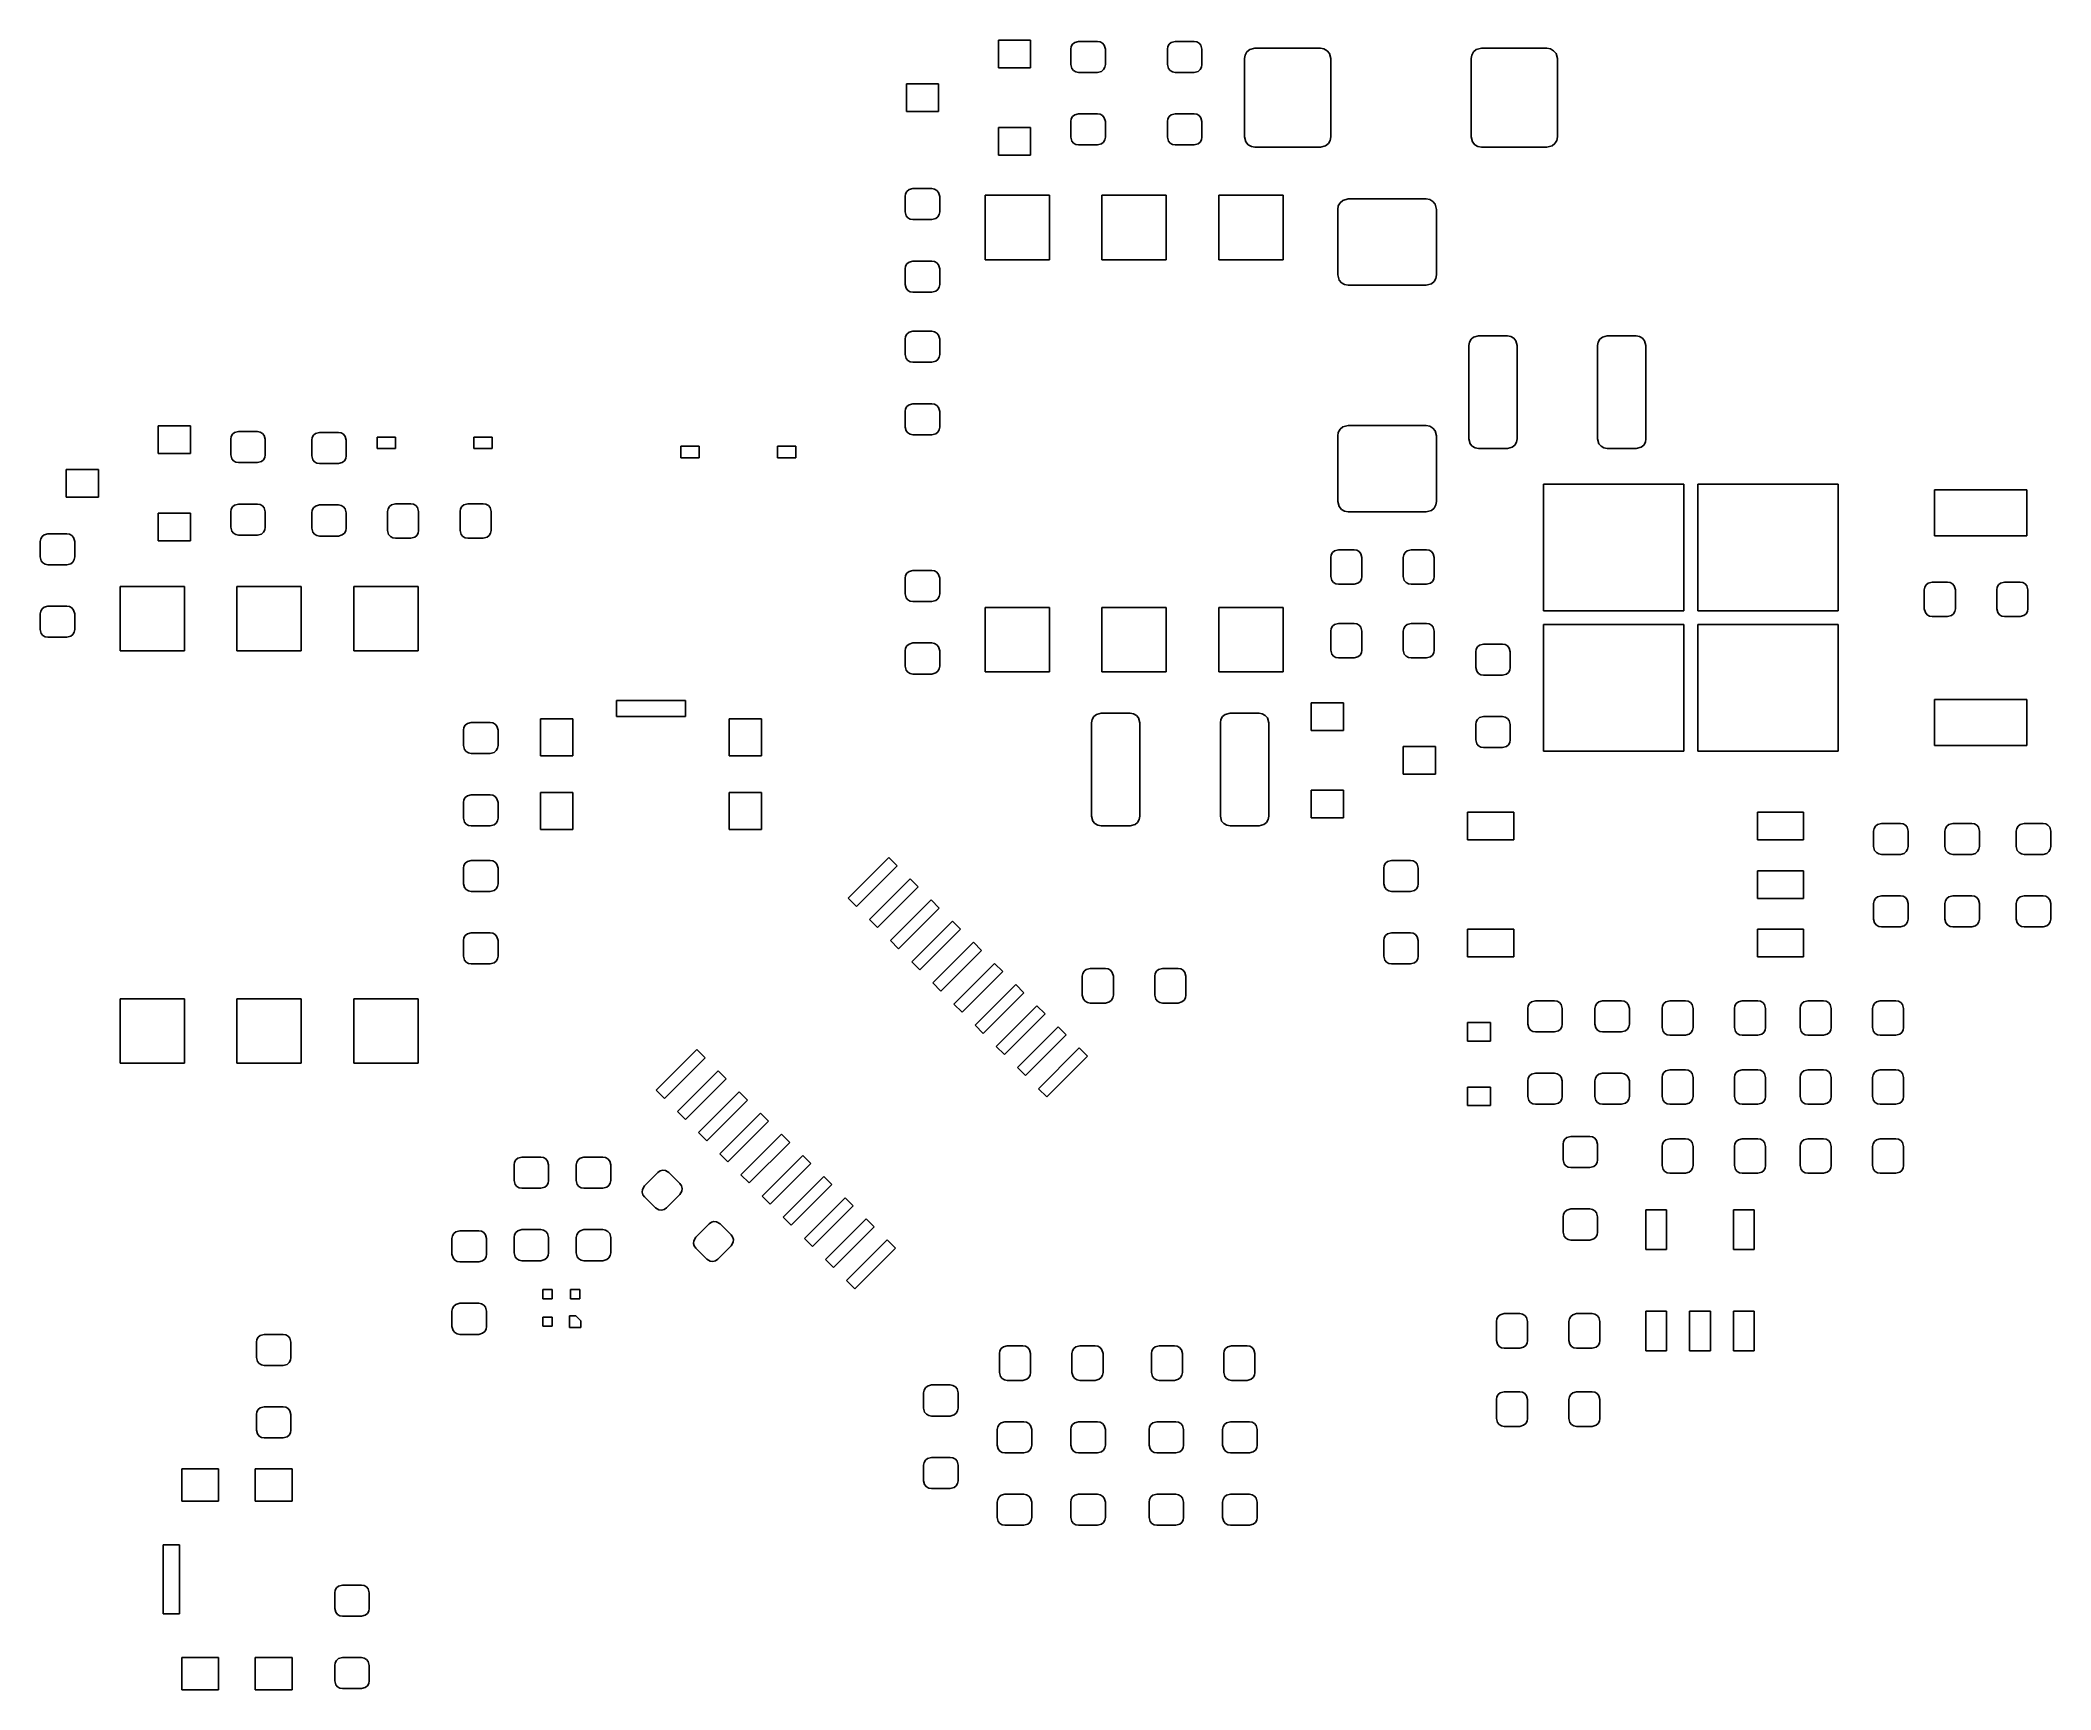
# Model space of a CAD drawing. Extents: x 150.6 to 194.3, y -132.4 to -96.5.
import ezdxf

# ---------------------------------------------------------------- set-up
doc = ezdxf.new("R2010")
doc.units = 0
doc.header["$MEASUREMENT"] = 0
doc.layers.add('BLACK', color=7, linetype='CONTINUOUS')

msp = doc.modelspace()

# ---------------------------------------------------------------- linework, layer by layer
at = {"layer": 'BLACK', "linetype": 'CONTINUOUS'}
for p, q in [((171.45, -97.15), (171.45, -96.55)), ((171.45, -96.55), (172.15, -96.55)), ((172.15, -96.55), (172.15, -97.15)), ((173.025, -96.7437), (173.035, -96.686)), ((173.025, -97.0812), (173.025, -96.7437)), ((173.035, -96.686), (173.064, -96.6353)), ((173.064, -96.6353), (173.109, -96.5976)), ((173.109, -96.5976), (173.194, -96.575)), ((173.194, -96.575), (173.606, -96.575)), ((173.606, -96.575), (173.664, -96.5852)), ((173.664, -96.5852), (173.715, -96.6145)), ((173.715, -96.6145), (173.752, -96.6594)), ((173.752, -96.6594), (173.775, -96.7437)), ((173.775, -96.7437), (173.775, -97.0812)), ((175.125, -96.7437), (175.135, -96.686)), ((175.125, -97.0812), (175.125, -96.7437)), ((175.135, -96.686), (175.164, -96.6353)), ((175.164, -96.6353), (175.209, -96.5976)), ((175.209, -96.5976), (175.294, -96.575)), ((175.294, -96.575), (175.706, -96.575)), ((175.706, -96.575), (175.764, -96.5852)), ((175.764, -96.5852), (175.815, -96.6145)), ((175.815, -96.6145), (175.852, -96.6594)), ((175.852, -96.6594), (175.875, -96.7437)), ((175.875, -96.7437), (175.875, -97.0812)), ((176.8, -96.9509), (176.814, -96.8736)), ((176.8, -98.6491), (176.8, -96.9509)), ((176.814, -96.8736), (176.853, -96.8057)), ((176.853, -96.8057), (176.913, -96.7553)), ((176.913, -96.7553), (177.026, -96.725)), ((177.026, -96.725), (178.449, -96.725)), ((178.449, -96.725), (178.526, -96.7386)), ((178.526, -96.7386), (178.594, -96.7779)), ((178.594, -96.7779), (178.645, -96.838)), ((178.645, -96.838), (178.675, -96.9509)), ((178.675, -96.9509), (178.675, -98.6491)), ((181.725, -96.9509), (181.739, -96.8736)), ((181.725, -98.6491), (181.725, -96.9509)), ((181.739, -96.8736), (181.778, -96.8057)), ((181.778, -96.8057), (181.838, -96.7553)), ((181.838, -96.7553), (181.951, -96.725)), ((181.951, -96.725), (183.374, -96.725)), ((183.374, -96.725), (183.451, -96.7386)), ((183.451, -96.7386), (183.519, -96.7779)), ((183.519, -96.7779), (183.57, -96.838)), ((183.57, -96.838), (183.6, -96.9509)), ((183.6, -96.9509), (183.6, -98.6491)), ((172.15, -97.15), (171.45, -97.15)), ((173.048, -97.1656), (173.025, -97.0812)), ((173.085, -97.2105), (173.048, -97.1656)), ((173.136, -97.2398), (173.085, -97.2105)), ((173.194, -97.25), (173.136, -97.2398)), ((173.606, -97.25), (173.194, -97.25)), ((173.691, -97.2274), (173.606, -97.25)), ((173.736, -97.1897), (173.691, -97.2274)), ((173.765, -97.139), (173.736, -97.1897)), ((173.775, -97.0812), (173.765, -97.139)), ((175.148, -97.1656), (175.125, -97.0812)), ((175.185, -97.2105), (175.148, -97.1656)), ((175.236, -97.2398), (175.185, -97.2105)), ((175.294, -97.25), (175.236, -97.2398)), ((175.706, -97.25), (175.294, -97.25)), ((175.791, -97.2274), (175.706, -97.25)), ((175.836, -97.1897), (175.791, -97.2274)), ((175.865, -97.139), (175.836, -97.1897)), ((175.875, -97.0812), (175.865, -97.139)), ((169.45, -98.1), (169.45, -97.5)), ((169.45, -97.5), (170.15, -97.5)), ((170.15, -97.5), (170.15, -98.1)), ((170.15, -98.1), (169.45, -98.1)), ((173.025, -98.3187), (173.035, -98.261)), ((173.025, -98.6562), (173.025, -98.3187)), ((173.035, -98.261), (173.064, -98.2103)), ((173.064, -98.2103), (173.109, -98.1726)), ((173.109, -98.1726), (173.194, -98.15)), ((173.194, -98.15), (173.606, -98.15)), ((173.606, -98.15), (173.664, -98.1602)), ((173.664, -98.1602), (173.715, -98.1895)), ((173.715, -98.1895), (173.752, -98.2344)), ((173.752, -98.2344), (173.775, -98.3187)), ((173.775, -98.3187), (173.775, -98.6562)), ((175.125, -98.3187), (175.135, -98.261)), ((175.125, -98.6562), (175.125, -98.3187)), ((175.135, -98.261), (175.164, -98.2103)), ((175.164, -98.2103), (175.209, -98.1726)), ((175.209, -98.1726), (175.294, -98.15)), ((175.294, -98.15), (175.706, -98.15)), ((175.706, -98.15), (175.764, -98.1602)), ((175.764, -98.1602), (175.815, -98.1895)), ((175.815, -98.1895), (175.852, -98.2344)), ((175.852, -98.2344), (175.875, -98.3187)), ((175.875, -98.3187), (175.875, -98.6562)), ((171.45, -99.05), (171.45, -98.45)), ((171.45, -98.45), (172.15, -98.45)), ((172.15, -98.45), (172.15, -99.05)), ((173.048, -98.7406), (173.025, -98.6562)), ((173.085, -98.7855), (173.048, -98.7406)), ((173.765, -98.714), (173.736, -98.7647)), ((173.775, -98.6562), (173.765, -98.714)), ((175.148, -98.7406), (175.125, -98.6562)), ((175.185, -98.7855), (175.148, -98.7406)), ((175.865, -98.714), (175.836, -98.7647)), ((175.875, -98.6562), (175.865, -98.714)), ((176.83, -98.762), (176.8, -98.6491)), ((178.661, -98.7264), (178.622, -98.7943)), ((178.675, -98.6491), (178.661, -98.7264)), ((181.755, -98.762), (181.725, -98.6491)), ((183.586, -98.7264), (183.547, -98.7943)), ((183.6, -98.6491), (183.586, -98.7264)), ((172.15, -99.05), (171.45, -99.05)), ((173.136, -98.8148), (173.085, -98.7855)), ((173.194, -98.825), (173.136, -98.8148)), ((173.606, -98.825), (173.194, -98.825)), ((173.691, -98.8024), (173.606, -98.825)), ((173.736, -98.7647), (173.691, -98.8024)), ((175.236, -98.8148), (175.185, -98.7855)), ((175.294, -98.825), (175.236, -98.8148)), ((175.706, -98.825), (175.294, -98.825)), ((175.791, -98.8024), (175.706, -98.825)), ((175.836, -98.7647), (175.791, -98.8024)), ((176.881, -98.8221), (176.83, -98.762)), ((176.949, -98.8614), (176.881, -98.8221)), ((177.026, -98.875), (176.949, -98.8614)), ((178.449, -98.875), (177.026, -98.875)), ((178.562, -98.8447), (178.449, -98.875)), ((178.622, -98.7943), (178.562, -98.8447)), ((181.806, -98.8221), (181.755, -98.762)), ((181.874, -98.8614), (181.806, -98.8221)), ((181.951, -98.875), (181.874, -98.8614)), ((183.374, -98.875), (181.951, -98.875)), ((183.487, -98.8447), (183.374, -98.875)), ((183.547, -98.7943), (183.487, -98.8447)), ((169.425, -99.9437), (169.435, -99.886)), ((169.425, -100.281), (169.425, -99.9437)), ((169.435, -99.886), (169.464, -99.8353)), ((169.464, -99.8353), (169.509, -99.7976)), ((169.509, -99.7976), (169.594, -99.775)), ((169.594, -99.775), (170.006, -99.775)), ((170.006, -99.775), (170.064, -99.7852)), ((170.064, -99.7852), (170.115, -99.8145)), ((170.115, -99.8145), (170.152, -99.8594)), ((170.152, -99.8594), (170.175, -99.9437)), ((170.175, -99.9437), (170.175, -100.281)), ((171.16, -101.32), (171.16, -99.92)), ((171.16, -99.92), (172.56, -99.92)), ((172.56, -99.92), (172.56, -101.32)), ((173.7, -101.32), (173.7, -99.92)), ((173.7, -99.92), (175.1, -99.92)), ((175.1, -99.92), (175.1, -101.32)), ((176.24, -101.32), (176.24, -99.92)), ((176.24, -99.92), (177.64, -99.92)), ((177.64, -99.92), (177.64, -101.32)), ((178.878, -100.081), (178.938, -100.03)), ((178.938, -100.03), (179.051, -100)), ((179.051, -100), (180.749, -100)), ((180.749, -100), (180.826, -100.014)), ((180.826, -100.014), (180.894, -100.053)), ((180.894, -100.053), (180.945, -100.113)), ((169.448, -100.366), (169.425, -100.281)), ((169.485, -100.411), (169.448, -100.366)), ((169.536, -100.44), (169.485, -100.411)), ((169.594, -100.45), (169.536, -100.44)), ((170.006, -100.45), (169.594, -100.45)), ((170.091, -100.427), (170.006, -100.45)), ((170.136, -100.39), (170.091, -100.427)), ((170.165, -100.339), (170.136, -100.39)), ((170.175, -100.281), (170.165, -100.339)), ((178.825, -100.226), (178.839, -100.149)), ((178.825, -101.649), (178.825, -100.226)), ((178.839, -100.149), (178.878, -100.081)), ((180.945, -100.113), (180.975, -100.226)), ((180.975, -100.226), (180.975, -101.649)), ((169.464, -101.41), (169.509, -101.373)), ((169.509, -101.373), (169.594, -101.35)), ((169.594, -101.35), (170.006, -101.35)), ((170.006, -101.35), (170.064, -101.36)), ((170.064, -101.36), (170.115, -101.389)), ((172.56, -101.32), (171.16, -101.32)), ((175.1, -101.32), (173.7, -101.32)), ((177.64, -101.32), (176.24, -101.32)), ((169.425, -101.519), (169.435, -101.461)), ((169.425, -101.856), (169.425, -101.519)), ((169.435, -101.461), (169.464, -101.41)), ((170.115, -101.389), (170.152, -101.434)), ((170.152, -101.434), (170.175, -101.519)), ((170.175, -101.519), (170.175, -101.856)), ((178.855, -101.762), (178.825, -101.649)), ((178.906, -101.822), (178.855, -101.762)), ((180.922, -101.794), (180.862, -101.845)), ((180.961, -101.726), (180.922, -101.794)), ((180.975, -101.649), (180.961, -101.726)), ((169.448, -101.941), (169.425, -101.856)), ((169.485, -101.986), (169.448, -101.941)), ((169.536, -102.015), (169.485, -101.986)), ((169.594, -102.025), (169.536, -102.015)), ((170.006, -102.025), (169.594, -102.025)), ((170.091, -102.002), (170.006, -102.025)), ((170.136, -101.965), (170.091, -102.002)), ((170.165, -101.914), (170.136, -101.965)), ((170.175, -101.856), (170.165, -101.914)), ((178.974, -101.861), (178.906, -101.822)), ((179.051, -101.875), (178.974, -101.861)), ((180.749, -101.875), (179.051, -101.875)), ((180.862, -101.845), (180.749, -101.875)), ((169.425, -103.044), (169.435, -102.986)), ((169.425, -103.381), (169.425, -103.044)), ((169.435, -102.986), (169.464, -102.935)), ((169.464, -102.935), (169.509, -102.898)), ((169.509, -102.898), (169.594, -102.875)), ((169.594, -102.875), (170.006, -102.875)), ((170.006, -102.875), (170.064, -102.885)), ((170.064, -102.885), (170.115, -102.914)), ((170.115, -102.914), (170.152, -102.959)), ((170.152, -102.959), (170.175, -103.044)), ((170.175, -103.044), (170.175, -103.381)), ((181.675, -103.185), (181.688, -103.113)), ((181.688, -103.113), (181.724, -103.05)), ((181.724, -103.05), (181.78, -103.003)), ((181.78, -103.003), (181.885, -102.975)), ((181.885, -102.975), (182.515, -102.975)), ((182.515, -102.975), (182.587, -102.988)), ((182.587, -102.988), (182.65, -103.024)), ((182.65, -103.024), (182.697, -103.08)), ((182.697, -103.08), (182.725, -103.185)), ((184.475, -103.185), (184.488, -103.113)), ((184.488, -103.113), (184.524, -103.05)), ((184.524, -103.05), (184.58, -103.003)), ((184.58, -103.003), (184.685, -102.975)), ((184.685, -102.975), (185.315, -102.975)), ((185.315, -102.975), (185.387, -102.988)), ((185.387, -102.988), (185.45, -103.024)), ((185.45, -103.024), (185.497, -103.08)), ((185.497, -103.08), (185.525, -103.185)), ((169.448, -103.466), (169.425, -103.381)), ((169.485, -103.511), (169.448, -103.466)), ((169.536, -103.54), (169.485, -103.511)), ((169.594, -103.55), (169.536, -103.54)), ((170.006, -103.55), (169.594, -103.55)), ((170.091, -103.527), (170.006, -103.55)), ((170.136, -103.49), (170.091, -103.527)), ((170.165, -103.439), (170.136, -103.49)), ((170.175, -103.381), (170.165, -103.439)), ((181.675, -105.215), (181.675, -103.185)), ((182.725, -103.185), (182.725, -105.215)), ((184.475, -105.215), (184.475, -103.185)), ((185.525, -103.185), (185.525, -105.215)), ((169.425, -104.619), (169.435, -104.561)), ((169.425, -104.956), (169.425, -104.619)), ((169.435, -104.561), (169.464, -104.51)), ((169.464, -104.51), (169.509, -104.473)), ((169.509, -104.473), (169.594, -104.45)), ((169.594, -104.45), (170.006, -104.45)), ((170.006, -104.45), (170.064, -104.46)), ((170.064, -104.46), (170.115, -104.489)), ((170.115, -104.489), (170.152, -104.534)), ((170.152, -104.534), (170.175, -104.619)), ((170.175, -104.619), (170.175, -104.956)), ((153.19, -105.53), (153.19, -104.93)), ((153.19, -104.93), (153.89, -104.93)), ((153.89, -104.93), (153.89, -105.53)), ((154.765, -105.223), (154.775, -105.166)), ((154.765, -105.561), (154.765, -105.223)), ((154.775, -105.166), (154.805, -105.115)), ((154.805, -105.115), (154.85, -105.077)), ((154.85, -105.077), (154.934, -105.055)), ((154.934, -105.055), (155.346, -105.055)), ((155.346, -105.055), (155.404, -105.065)), ((155.404, -105.065), (155.455, -105.094)), ((155.455, -105.094), (155.493, -105.139)), ((155.493, -105.139), (155.515, -105.223)), ((155.515, -105.223), (155.515, -105.561)), ((156.525, -105.244), (156.535, -105.186)), ((156.525, -105.581), (156.525, -105.244)), ((156.535, -105.186), (156.564, -105.135)), ((156.564, -105.135), (156.609, -105.098)), ((156.609, -105.098), (156.694, -105.075)), ((156.694, -105.075), (157.106, -105.075)), ((157.106, -105.075), (157.164, -105.085)), ((157.164, -105.085), (157.215, -105.114)), ((157.215, -105.114), (157.252, -105.159)), ((157.252, -105.159), (157.275, -105.244)), ((157.275, -105.244), (157.275, -105.581)), ((157.95, -105.425), (157.95, -105.175)), ((157.95, -105.175), (158.35, -105.175)), ((158.35, -105.175), (158.35, -105.425)), ((160.05, -105.425), (160.05, -105.175)), ((160.05, -105.175), (160.45, -105.175)), ((160.45, -105.175), (160.45, -105.425)), ((169.448, -105.041), (169.425, -104.956)), ((169.485, -105.086), (169.448, -105.041)), ((169.536, -105.115), (169.485, -105.086)), ((169.594, -105.125), (169.536, -105.115)), ((170.006, -105.125), (169.594, -105.125)), ((170.091, -105.102), (170.006, -105.125)), ((170.136, -105.065), (170.091, -105.102)), ((170.165, -105.014), (170.136, -105.065)), ((170.175, -104.956), (170.165, -105.014)), ((178.825, -105.151), (178.839, -105.074)), ((178.825, -106.574), (178.825, -105.151)), ((178.839, -105.074), (178.878, -105.006)), ((178.878, -105.006), (178.938, -104.955)), ((178.938, -104.955), (179.051, -104.925)), ((179.051, -104.925), (180.749, -104.925)), ((180.749, -104.925), (180.826, -104.939)), ((180.826, -104.939), (180.894, -104.978)), ((180.894, -104.978), (180.945, -105.038)), ((180.945, -105.038), (180.975, -105.151)), ((180.975, -105.151), (180.975, -106.574)), ((181.703, -105.32), (181.675, -105.215)), ((182.712, -105.287), (182.676, -105.35)), ((182.725, -105.215), (182.712, -105.287)), ((184.503, -105.32), (184.475, -105.215)), ((185.512, -105.287), (185.476, -105.35)), ((185.525, -105.215), (185.512, -105.287)), ((153.89, -105.53), (153.19, -105.53)), ((154.788, -105.645), (154.765, -105.561)), ((154.825, -105.69), (154.788, -105.645)), ((154.876, -105.719), (154.825, -105.69)), ((154.934, -105.73), (154.876, -105.719)), ((155.346, -105.73), (154.934, -105.73)), ((155.431, -105.707), (155.346, -105.73)), ((155.476, -105.669), (155.431, -105.707)), ((155.505, -105.619), (155.476, -105.669)), ((155.515, -105.561), (155.505, -105.619)), ((156.548, -105.666), (156.525, -105.581)), ((156.585, -105.711), (156.548, -105.666)), ((156.636, -105.74), (156.585, -105.711)), ((156.694, -105.75), (156.636, -105.74)), ((157.106, -105.75), (156.694, -105.75)), ((157.191, -105.727), (157.106, -105.75)), ((157.236, -105.69), (157.191, -105.727)), ((157.265, -105.639), (157.236, -105.69)), ((157.275, -105.581), (157.265, -105.639)), ((158.35, -105.425), (157.95, -105.425)), ((160.45, -105.425), (160.05, -105.425)), ((164.55, -105.625), (164.55, -105.375)), ((164.55, -105.375), (164.95, -105.375)), ((164.95, -105.625), (164.55, -105.625)), ((164.95, -105.375), (164.95, -105.625)), ((166.65, -105.625), (166.65, -105.375)), ((166.65, -105.375), (167.05, -105.375)), ((167.05, -105.625), (166.65, -105.625)), ((167.05, -105.375), (167.05, -105.625)), ((181.75, -105.376), (181.703, -105.32)), ((181.813, -105.412), (181.75, -105.376)), ((181.885, -105.425), (181.813, -105.412)), ((182.515, -105.425), (181.885, -105.425)), ((182.62, -105.397), (182.515, -105.425)), ((182.676, -105.35), (182.62, -105.397)), ((184.55, -105.376), (184.503, -105.32)), ((184.613, -105.412), (184.55, -105.376)), ((184.685, -105.425), (184.613, -105.412)), ((185.315, -105.425), (184.685, -105.425)), ((185.42, -105.397), (185.315, -105.425)), ((185.476, -105.35), (185.42, -105.397)), ((151.19, -106.48), (151.19, -105.88)), ((151.19, -105.88), (151.89, -105.88)), ((151.89, -105.88), (151.89, -106.48)), ((151.89, -106.48), (151.19, -106.48)), ((158.259, -106.648), (158.344, -106.625)), ((158.344, -106.625), (158.681, -106.625)), ((158.681, -106.625), (158.739, -106.635)), ((159.834, -106.648), (159.919, -106.625)), ((159.919, -106.625), (160.256, -106.625)), ((160.256, -106.625), (160.314, -106.635)), ((178.855, -106.687), (178.825, -106.574)), ((180.975, -106.574), (180.961, -106.651)), ((183.3, -108.95), (183.3, -106.2)), ((183.3, -106.2), (186.35, -106.2)), ((186.35, -106.2), (186.35, -108.95)), ((186.65, -108.95), (186.65, -106.2)), ((186.65, -106.2), (189.7, -106.2)), ((189.7, -106.2), (189.7, -108.95)), ((191.8, -107.32), (191.8, -106.32)), ((191.8, -106.32), (193.8, -106.32)), ((193.8, -106.32), (193.8, -107.32)), ((153.19, -107.43), (153.19, -106.83)), ((153.19, -106.83), (153.89, -106.83)), ((153.89, -106.83), (153.89, -107.43)), ((154.765, -106.798), (154.775, -106.741)), ((154.765, -107.136), (154.765, -106.798)), ((154.775, -106.741), (154.805, -106.69)), ((154.805, -106.69), (154.85, -106.652)), ((154.85, -106.652), (154.934, -106.63)), ((154.934, -106.63), (155.346, -106.63)), ((155.346, -106.63), (155.404, -106.64)), ((155.404, -106.64), (155.455, -106.669)), ((155.455, -106.669), (155.493, -106.714)), ((155.493, -106.714), (155.515, -106.798)), ((155.515, -106.798), (155.515, -107.136)), ((156.525, -106.819), (156.535, -106.761)), ((156.525, -107.156), (156.525, -106.819)), ((156.535, -106.761), (156.564, -106.71)), ((156.564, -106.71), (156.609, -106.673)), ((156.609, -106.673), (156.694, -106.65)), ((156.694, -106.65), (157.106, -106.65)), ((157.106, -106.65), (157.164, -106.66)), ((157.164, -106.66), (157.215, -106.689)), ((157.215, -106.689), (157.252, -106.734)), ((157.252, -106.734), (157.275, -106.819)), ((157.275, -106.819), (157.275, -107.156)), ((158.175, -106.794), (158.185, -106.736)), ((158.175, -107.206), (158.175, -106.794)), ((158.185, -106.736), (158.214, -106.685)), ((158.214, -106.685), (158.259, -106.648)), ((158.739, -106.635), (158.79, -106.664)), ((158.79, -106.664), (158.827, -106.709)), ((158.827, -106.709), (158.85, -106.794)), ((158.85, -106.794), (158.85, -107.206)), ((159.75, -106.794), (159.76, -106.736)), ((159.75, -107.206), (159.75, -106.794)), ((159.76, -106.736), (159.789, -106.685)), ((159.789, -106.685), (159.834, -106.648)), ((160.314, -106.635), (160.365, -106.664)), ((160.365, -106.664), (160.402, -106.709)), ((160.402, -106.709), (160.425, -106.794)), ((160.425, -106.794), (160.425, -107.206)), ((178.906, -106.747), (178.855, -106.687)), ((178.974, -106.786), (178.906, -106.747)), ((179.051, -106.8), (178.974, -106.786)), ((180.749, -106.8), (179.051, -106.8)), ((180.862, -106.77), (180.749, -106.8)), ((180.922, -106.719), (180.862, -106.77)), ((180.961, -106.651), (180.922, -106.719)), ((150.625, -107.444), (150.635, -107.386)), ((150.625, -107.781), (150.625, -107.444)), ((150.635, -107.386), (150.664, -107.335)), ((150.664, -107.335), (150.709, -107.298)), ((150.709, -107.298), (150.794, -107.275)), ((150.794, -107.275), (151.206, -107.275)), ((151.206, -107.275), (151.264, -107.285)), ((151.264, -107.285), (151.315, -107.314)), ((151.315, -107.314), (151.352, -107.359)), ((151.352, -107.359), (151.375, -107.444)), ((151.375, -107.444), (151.375, -107.781)), ((153.89, -107.43), (153.19, -107.43)), ((154.788, -107.22), (154.765, -107.136)), ((154.825, -107.265), (154.788, -107.22)), ((154.876, -107.294), (154.825, -107.265)), ((154.934, -107.305), (154.876, -107.294)), ((155.346, -107.305), (154.934, -107.305)), ((155.431, -107.282), (155.346, -107.305)), ((155.476, -107.244), (155.431, -107.282)), ((155.505, -107.194), (155.476, -107.244)), ((155.515, -107.136), (155.505, -107.194)), ((156.548, -107.241), (156.525, -107.156)), ((156.585, -107.286), (156.548, -107.241)), ((156.636, -107.315), (156.585, -107.286)), ((156.694, -107.325), (156.636, -107.315)), ((157.106, -107.325), (156.694, -107.325)), ((157.191, -107.302), (157.106, -107.325)), ((157.236, -107.265), (157.191, -107.302)), ((157.265, -107.214), (157.236, -107.265)), ((157.275, -107.156), (157.265, -107.214)), ((158.198, -107.291), (158.175, -107.206)), ((158.235, -107.336), (158.198, -107.291)), ((158.286, -107.365), (158.235, -107.336)), ((158.344, -107.375), (158.286, -107.365)), ((158.681, -107.375), (158.344, -107.375)), ((158.766, -107.352), (158.681, -107.375)), ((158.811, -107.315), (158.766, -107.352)), ((158.84, -107.264), (158.811, -107.315)), ((158.85, -107.206), (158.84, -107.264)), ((159.773, -107.291), (159.75, -107.206)), ((159.81, -107.336), (159.773, -107.291)), ((159.861, -107.365), (159.81, -107.336)), ((159.919, -107.375), (159.861, -107.365)), ((160.256, -107.375), (159.919, -107.375)), ((160.341, -107.352), (160.256, -107.375)), ((160.386, -107.315), (160.341, -107.352)), ((160.415, -107.264), (160.386, -107.315)), ((160.425, -107.206), (160.415, -107.264)), ((193.8, -107.32), (191.8, -107.32)), ((150.648, -107.866), (150.625, -107.781)), ((150.685, -107.911), (150.648, -107.866)), ((150.736, -107.94), (150.685, -107.911)), ((151.291, -107.927), (151.206, -107.95)), ((151.336, -107.89), (151.291, -107.927)), ((151.365, -107.839), (151.336, -107.89)), ((151.375, -107.781), (151.365, -107.839)), ((178.675, -107.794), (178.685, -107.736)), ((178.675, -108.206), (178.675, -107.794)), ((178.685, -107.736), (178.714, -107.685)), ((178.714, -107.685), (178.759, -107.648)), ((178.759, -107.648), (178.844, -107.625)), ((178.844, -107.625), (179.181, -107.625)), ((179.181, -107.625), (179.239, -107.635)), ((179.239, -107.635), (179.29, -107.664)), ((179.29, -107.664), (179.327, -107.709)), ((179.327, -107.709), (179.35, -107.794)), ((179.35, -107.794), (179.35, -108.206)), ((180.25, -107.794), (180.26, -107.736)), ((180.25, -108.206), (180.25, -107.794)), ((180.26, -107.736), (180.289, -107.685)), ((180.289, -107.685), (180.334, -107.648)), ((180.334, -107.648), (180.419, -107.625)), ((180.419, -107.625), (180.756, -107.625)), ((180.756, -107.625), (180.814, -107.635)), ((180.814, -107.635), (180.865, -107.664)), ((180.865, -107.664), (180.902, -107.709)), ((180.902, -107.709), (180.925, -107.794)), ((180.925, -107.794), (180.925, -108.206)), ((150.794, -107.95), (150.736, -107.94)), ((151.206, -107.95), (150.794, -107.95)), ((169.425, -108.244), (169.435, -108.186)), ((169.425, -108.581), (169.425, -108.244)), ((169.435, -108.186), (169.464, -108.135)), ((169.464, -108.135), (169.509, -108.098)), ((169.509, -108.098), (169.594, -108.075)), ((169.594, -108.075), (170.006, -108.075)), ((170.006, -108.075), (170.064, -108.085)), ((170.064, -108.085), (170.115, -108.114)), ((170.115, -108.114), (170.152, -108.159)), ((170.152, -108.159), (170.175, -108.244)), ((170.175, -108.244), (170.175, -108.581)), ((178.698, -108.291), (178.675, -108.206)), ((178.735, -108.336), (178.698, -108.291)), ((178.786, -108.365), (178.735, -108.336)), ((178.844, -108.375), (178.786, -108.365)), ((179.266, -108.352), (179.181, -108.375)), ((179.311, -108.315), (179.266, -108.352)), ((179.34, -108.264), (179.311, -108.315)), ((179.35, -108.206), (179.34, -108.264)), ((180.273, -108.291), (180.25, -108.206)), ((180.31, -108.336), (180.273, -108.291)), ((180.361, -108.365), (180.31, -108.336)), ((180.419, -108.375), (180.361, -108.365)), ((180.841, -108.352), (180.756, -108.375)), ((180.886, -108.315), (180.841, -108.352)), ((180.915, -108.264), (180.886, -108.315)), ((180.925, -108.206), (180.915, -108.264)), ((191.614, -108.385), (191.659, -108.348)), ((191.659, -108.348), (191.744, -108.325)), ((191.744, -108.325), (192.081, -108.325)), ((192.081, -108.325), (192.139, -108.335)), ((192.139, -108.335), (192.19, -108.364)), ((192.19, -108.364), (192.227, -108.409)), ((193.189, -108.385), (193.234, -108.348)), ((193.234, -108.348), (193.319, -108.325)), ((193.319, -108.325), (193.656, -108.325)), ((193.656, -108.325), (193.714, -108.335)), ((193.714, -108.335), (193.765, -108.364)), ((193.765, -108.364), (193.802, -108.409)), ((152.36, -109.82), (152.36, -108.42)), ((152.36, -108.42), (153.76, -108.42)), ((153.76, -108.42), (153.76, -109.82)), ((154.9, -109.82), (154.9, -108.42)), ((154.9, -108.42), (156.3, -108.42)), ((156.3, -108.42), (156.3, -109.82)), ((157.44, -109.82), (157.44, -108.42)), ((157.44, -108.42), (158.84, -108.42)), ((158.84, -108.42), (158.84, -109.82)), ((169.448, -108.666), (169.425, -108.581)), ((169.485, -108.711), (169.448, -108.666)), ((169.536, -108.74), (169.485, -108.711)), ((169.594, -108.75), (169.536, -108.74)), ((170.006, -108.75), (169.594, -108.75)), ((170.091, -108.727), (170.006, -108.75)), ((170.136, -108.69), (170.091, -108.727)), ((170.165, -108.639), (170.136, -108.69)), ((170.175, -108.581), (170.165, -108.639)), ((179.181, -108.375), (178.844, -108.375)), ((180.756, -108.375), (180.419, -108.375)), ((191.575, -108.494), (191.585, -108.436)), ((191.575, -108.906), (191.575, -108.494)), ((191.585, -108.436), (191.614, -108.385)), ((192.227, -108.409), (192.25, -108.494)), ((192.25, -108.494), (192.25, -108.906)), ((193.15, -108.494), (193.16, -108.436)), ((193.15, -108.906), (193.15, -108.494)), ((193.16, -108.436), (193.189, -108.385)), ((193.802, -108.409), (193.825, -108.494)), ((193.825, -108.494), (193.825, -108.906)), ((150.625, -109.019), (150.635, -108.961)), ((150.625, -109.356), (150.625, -109.019)), ((150.635, -108.961), (150.664, -108.91)), ((150.664, -108.91), (150.709, -108.873)), ((150.709, -108.873), (150.794, -108.85)), ((150.794, -108.85), (151.206, -108.85)), ((151.206, -108.85), (151.264, -108.86)), ((151.264, -108.86), (151.315, -108.889)), ((151.315, -108.889), (151.352, -108.934)), ((151.352, -108.934), (151.375, -109.019)), ((151.375, -109.019), (151.375, -109.356)), ((171.16, -110.28), (171.16, -108.88)), ((171.16, -108.88), (172.56, -108.88)), ((172.56, -108.88), (172.56, -110.28)), ((173.7, -110.28), (173.7, -108.88)), ((173.7, -108.88), (175.1, -108.88)), ((175.1, -108.88), (175.1, -110.28)), ((176.24, -110.28), (176.24, -108.88)), ((176.24, -108.88), (177.64, -108.88)), ((177.64, -108.88), (177.64, -110.28)), ((178.759, -109.248), (178.844, -109.225)), ((178.844, -109.225), (179.181, -109.225)), ((179.181, -109.225), (179.239, -109.235)), ((179.239, -109.235), (179.29, -109.264)), ((180.334, -109.248), (180.419, -109.225)), ((180.419, -109.225), (180.756, -109.225)), ((180.756, -109.225), (180.814, -109.235)), ((180.814, -109.235), (180.865, -109.264)), ((186.35, -108.95), (183.3, -108.95)), ((189.7, -108.95), (186.65, -108.95)), ((191.598, -108.991), (191.575, -108.906)), ((191.635, -109.036), (191.598, -108.991)), ((191.686, -109.065), (191.635, -109.036)), ((191.744, -109.075), (191.686, -109.065)), ((192.081, -109.075), (191.744, -109.075)), ((192.166, -109.052), (192.081, -109.075)), ((192.211, -109.015), (192.166, -109.052)), ((192.24, -108.964), (192.211, -109.015)), ((192.25, -108.906), (192.24, -108.964)), ((193.173, -108.991), (193.15, -108.906)), ((193.21, -109.036), (193.173, -108.991)), ((193.261, -109.065), (193.21, -109.036)), ((193.319, -109.075), (193.261, -109.065)), ((193.656, -109.075), (193.319, -109.075)), ((193.741, -109.052), (193.656, -109.075)), ((193.786, -109.015), (193.741, -109.052)), ((193.815, -108.964), (193.786, -109.015)), ((193.825, -108.906), (193.815, -108.964)), ((150.648, -109.441), (150.625, -109.356)), ((150.685, -109.486), (150.648, -109.441)), ((150.736, -109.515), (150.685, -109.486)), ((150.794, -109.525), (150.736, -109.515)), ((151.206, -109.525), (150.794, -109.525)), ((151.291, -109.502), (151.206, -109.525)), ((151.336, -109.465), (151.291, -109.502)), ((151.365, -109.414), (151.336, -109.465)), ((151.375, -109.356), (151.365, -109.414)), ((169.464, -109.71), (169.509, -109.673)), ((169.509, -109.673), (169.594, -109.65)), ((169.594, -109.65), (170.006, -109.65)), ((170.006, -109.65), (170.064, -109.66)), ((170.064, -109.66), (170.115, -109.689)), ((178.675, -109.394), (178.685, -109.336)), ((178.675, -109.806), (178.675, -109.394)), ((178.685, -109.336), (178.714, -109.285)), ((178.714, -109.285), (178.759, -109.248)), ((179.29, -109.264), (179.327, -109.309)), ((179.327, -109.309), (179.35, -109.394)), ((179.35, -109.394), (179.35, -109.806)), ((180.25, -109.394), (180.26, -109.336)), ((180.25, -109.806), (180.25, -109.394)), ((180.26, -109.336), (180.289, -109.285)), ((180.289, -109.285), (180.334, -109.248)), ((180.865, -109.264), (180.902, -109.309)), ((180.902, -109.309), (180.925, -109.394)), ((180.925, -109.394), (180.925, -109.806)), ((181.909, -109.698), (181.994, -109.675)), ((181.994, -109.675), (182.406, -109.675)), ((182.406, -109.675), (182.464, -109.685)), ((183.3, -112), (183.3, -109.25)), ((183.3, -109.25), (186.35, -109.25)), ((186.35, -109.25), (186.35, -112)), ((186.65, -112), (186.65, -109.25)), ((186.65, -109.25), (189.7, -109.25)), ((189.7, -109.25), (189.7, -112)), ((153.76, -109.82), (152.36, -109.82)), ((156.3, -109.82), (154.9, -109.82)), ((158.84, -109.82), (157.44, -109.82)), ((169.425, -109.819), (169.435, -109.761)), ((169.425, -110.156), (169.425, -109.819)), ((169.435, -109.761), (169.464, -109.71)), ((170.115, -109.689), (170.152, -109.734)), ((170.152, -109.734), (170.175, -109.819)), ((170.175, -109.819), (170.175, -110.156)), ((178.698, -109.891), (178.675, -109.806)), ((178.735, -109.936), (178.698, -109.891)), ((178.786, -109.965), (178.735, -109.936)), ((178.844, -109.975), (178.786, -109.965)), ((179.181, -109.975), (178.844, -109.975)), ((179.266, -109.952), (179.181, -109.975)), ((179.311, -109.915), (179.266, -109.952)), ((179.34, -109.864), (179.311, -109.915)), ((179.35, -109.806), (179.34, -109.864)), ((180.273, -109.891), (180.25, -109.806)), ((180.31, -109.936), (180.273, -109.891)), ((180.361, -109.965), (180.31, -109.936)), ((180.419, -109.975), (180.361, -109.965)), ((180.756, -109.975), (180.419, -109.975)), ((180.841, -109.952), (180.756, -109.975)), ((180.886, -109.915), (180.841, -109.952)), ((180.915, -109.864), (180.886, -109.915)), ((180.925, -109.806), (180.915, -109.864)), ((181.825, -109.844), (181.835, -109.786)), ((181.825, -110.181), (181.825, -109.844)), ((181.835, -109.786), (181.864, -109.735)), ((181.864, -109.735), (181.909, -109.698)), ((182.464, -109.685), (182.515, -109.714)), ((182.515, -109.714), (182.552, -109.759)), ((182.552, -109.759), (182.575, -109.844)), ((182.575, -109.844), (182.575, -110.181)), ((169.448, -110.241), (169.425, -110.156)), ((169.485, -110.286), (169.448, -110.241)), ((169.536, -110.315), (169.485, -110.286)), ((169.594, -110.325), (169.536, -110.315)), ((170.006, -110.325), (169.594, -110.325)), ((170.091, -110.302), (170.006, -110.325)), ((170.136, -110.265), (170.091, -110.302)), ((170.165, -110.214), (170.136, -110.265)), ((170.175, -110.156), (170.165, -110.214)), ((172.56, -110.28), (171.16, -110.28)), ((175.1, -110.28), (173.7, -110.28)), ((177.64, -110.28), (176.24, -110.28)), ((181.848, -110.266), (181.825, -110.181)), ((181.885, -110.311), (181.848, -110.266)), ((181.936, -110.34), (181.885, -110.311)), ((181.994, -110.35), (181.936, -110.34)), ((182.406, -110.35), (181.994, -110.35)), ((182.491, -110.327), (182.406, -110.35)), ((182.536, -110.29), (182.491, -110.327)), ((182.565, -110.239), (182.536, -110.29)), ((182.575, -110.181), (182.565, -110.239)), ((163.15, -111.25), (163.15, -110.9)), ((163.15, -110.9), (164.65, -110.9)), ((164.65, -110.9), (164.65, -111.25)), ((178.25, -111.55), (178.25, -110.95)), ((178.25, -110.95), (178.95, -110.95)), ((178.95, -110.95), (178.95, -111.55)), ((191.8, -111.88), (191.8, -110.88)), ((191.8, -110.88), (193.8, -110.88)), ((193.8, -110.88), (193.8, -111.88)), ((159.864, -111.435), (159.909, -111.398)), ((159.909, -111.398), (159.994, -111.375)), ((159.994, -111.375), (160.406, -111.375)), ((160.406, -111.375), (160.464, -111.385)), ((160.464, -111.385), (160.515, -111.414)), ((160.515, -111.414), (160.552, -111.459)), ((161.5, -112.1), (161.5, -111.3)), ((161.5, -111.3), (162.2, -111.3)), ((162.2, -111.3), (162.2, -112.1)), ((164.65, -111.25), (163.15, -111.25)), ((165.6, -112.1), (165.6, -111.3)), ((165.6, -111.3), (166.3, -111.3)), ((166.3, -111.3), (166.3, -112.1)), ((173.475, -111.385), (173.488, -111.313)), ((173.475, -113.415), (173.475, -111.385)), ((173.488, -111.313), (173.524, -111.25)), ((173.524, -111.25), (173.58, -111.203)), ((173.58, -111.203), (173.685, -111.175)), ((173.685, -111.175), (174.315, -111.175)), ((174.315, -111.175), (174.387, -111.188)), ((174.387, -111.188), (174.45, -111.224)), ((174.45, -111.224), (174.497, -111.28)), ((174.497, -111.28), (174.525, -111.385)), ((174.525, -111.385), (174.525, -113.415)), ((176.275, -111.385), (176.288, -111.313)), ((176.275, -113.415), (176.275, -111.385)), ((176.288, -111.313), (176.324, -111.25)), ((176.324, -111.25), (176.38, -111.203)), ((176.38, -111.203), (176.485, -111.175)), ((176.485, -111.175), (177.115, -111.175)), ((177.115, -111.175), (177.187, -111.188)), ((177.187, -111.188), (177.25, -111.224)), ((177.25, -111.224), (177.297, -111.28)), ((177.297, -111.28), (177.325, -111.385)), ((177.325, -111.385), (177.325, -113.415)), ((181.825, -111.419), (181.835, -111.361)), ((181.825, -111.756), (181.825, -111.419)), ((181.835, -111.361), (181.864, -111.31)), ((181.864, -111.31), (181.909, -111.273)), ((181.909, -111.273), (181.994, -111.25)), ((181.994, -111.25), (182.406, -111.25)), ((182.406, -111.25), (182.464, -111.26)), ((182.464, -111.26), (182.515, -111.289)), ((182.515, -111.289), (182.552, -111.334)), ((182.552, -111.334), (182.575, -111.419)), ((182.575, -111.419), (182.575, -111.756)), ((159.825, -111.544), (159.835, -111.486)), ((159.825, -111.881), (159.825, -111.544)), ((159.835, -111.486), (159.864, -111.435)), ((160.552, -111.459), (160.575, -111.544)), ((160.575, -111.544), (160.575, -111.881)), ((178.95, -111.55), (178.25, -111.55)), ((181.848, -111.841), (181.825, -111.756)), ((181.885, -111.886), (181.848, -111.841)), ((182.536, -111.865), (182.491, -111.902)), ((182.565, -111.814), (182.536, -111.865)), ((182.575, -111.756), (182.565, -111.814)), ((159.848, -111.966), (159.825, -111.881)), ((159.885, -112.011), (159.848, -111.966)), ((159.936, -112.04), (159.885, -112.011)), ((159.994, -112.05), (159.936, -112.04)), ((160.406, -112.05), (159.994, -112.05)), ((160.491, -112.027), (160.406, -112.05)), ((160.536, -111.99), (160.491, -112.027)), ((160.565, -111.939), (160.536, -111.99)), ((160.575, -111.881), (160.565, -111.939)), ((162.2, -112.1), (161.5, -112.1)), ((166.3, -112.1), (165.6, -112.1)), ((180.25, -112.5), (180.25, -111.9)), ((180.25, -111.9), (180.95, -111.9)), ((180.95, -111.9), (180.95, -112.5)), ((181.936, -111.915), (181.885, -111.886)), ((181.994, -111.925), (181.936, -111.915)), ((182.406, -111.925), (181.994, -111.925)), ((182.491, -111.902), (182.406, -111.925)), ((186.35, -112), (183.3, -112)), ((189.7, -112), (186.65, -112)), ((193.8, -111.88), (191.8, -111.88)), ((180.95, -112.5), (180.25, -112.5)), ((159.825, -113.119), (159.835, -113.061)), ((159.825, -113.456), (159.825, -113.119)), ((159.835, -113.061), (159.864, -113.01)), ((159.864, -113.01), (159.909, -112.973)), ((159.909, -112.973), (159.994, -112.95)), ((159.994, -112.95), (160.406, -112.95)), ((160.406, -112.95), (160.464, -112.96)), ((160.464, -112.96), (160.515, -112.989)), ((160.515, -112.989), (160.552, -113.034)), ((160.552, -113.034), (160.575, -113.119)), ((160.575, -113.119), (160.575, -113.456)), ((161.5, -113.7), (161.5, -112.9)), ((161.5, -112.9), (162.2, -112.9)), ((162.2, -112.9), (162.2, -113.7)), ((165.6, -113.7), (165.6, -112.9)), ((165.6, -112.9), (166.3, -112.9)), ((166.3, -112.9), (166.3, -113.7)), ((178.25, -113.45), (178.25, -112.85)), ((178.25, -112.85), (178.95, -112.85)), ((178.95, -112.85), (178.95, -113.45)), ((159.848, -113.541), (159.825, -113.456)), ((159.885, -113.586), (159.848, -113.541)), ((159.936, -113.615), (159.885, -113.586)), ((159.994, -113.625), (159.936, -113.615)), ((160.491, -113.602), (160.406, -113.625)), ((160.536, -113.565), (160.491, -113.602)), ((160.565, -113.514), (160.536, -113.565)), ((160.575, -113.456), (160.565, -113.514)), ((173.503, -113.52), (173.475, -113.415)), ((173.55, -113.576), (173.503, -113.52)), ((173.613, -113.612), (173.55, -113.576)), ((173.685, -113.625), (173.613, -113.612)), ((174.42, -113.597), (174.315, -113.625)), ((174.476, -113.55), (174.42, -113.597)), ((174.512, -113.487), (174.476, -113.55)), ((174.525, -113.415), (174.512, -113.487)), ((176.303, -113.52), (176.275, -113.415)), ((176.35, -113.576), (176.303, -113.52)), ((176.413, -113.612), (176.35, -113.576)), ((176.485, -113.625), (176.413, -113.612)), ((177.22, -113.597), (177.115, -113.625)), ((177.276, -113.55), (177.22, -113.597)), ((177.312, -113.487), (177.276, -113.55)), ((177.325, -113.415), (177.312, -113.487)), ((178.95, -113.45), (178.25, -113.45)), ((181.65, -113.93), (181.65, -113.33)), ((181.65, -113.33), (182.65, -113.33)), ((182.65, -113.33), (182.65, -113.93)), ((187.95, -113.93), (187.95, -113.33)), ((187.95, -113.33), (188.95, -113.33)), ((188.95, -113.33), (188.95, -113.93)), ((190.513, -113.63), (190.558, -113.592)), ((190.558, -113.592), (190.642, -113.57)), ((190.642, -113.57), (191.055, -113.57)), ((191.055, -113.57), (191.113, -113.58)), ((191.113, -113.58), (191.163, -113.609)), ((191.163, -113.609), (191.201, -113.654)), ((192.063, -113.63), (192.108, -113.592)), ((192.108, -113.592), (192.192, -113.57)), ((192.192, -113.57), (192.605, -113.57)), ((192.605, -113.57), (192.663, -113.58)), ((192.663, -113.58), (192.713, -113.609)), ((192.713, -113.609), (192.751, -113.654)), ((193.613, -113.63), (193.658, -113.592)), ((193.658, -113.592), (193.742, -113.57)), ((193.742, -113.57), (194.155, -113.57)), ((194.155, -113.57), (194.213, -113.58)), ((194.213, -113.58), (194.263, -113.609)), ((194.263, -113.609), (194.301, -113.654)), ((160.406, -113.625), (159.994, -113.625)), ((162.2, -113.7), (161.5, -113.7)), ((166.3, -113.7), (165.6, -113.7)), ((174.315, -113.625), (173.685, -113.625)), ((177.115, -113.625), (176.485, -113.625)), ((182.65, -113.93), (181.65, -113.93)), ((188.95, -113.93), (187.95, -113.93)), ((190.474, -113.738), (190.484, -113.681)), ((190.474, -114.076), (190.474, -113.738)), ((190.484, -113.681), (190.513, -113.63)), ((191.201, -113.654), (191.224, -113.738)), ((191.224, -113.738), (191.224, -114.076)), ((192.024, -113.738), (192.034, -113.681)), ((192.024, -114.076), (192.024, -113.738)), ((192.034, -113.681), (192.063, -113.63)), ((192.751, -113.654), (192.774, -113.738)), ((192.774, -113.738), (192.774, -114.076)), ((193.574, -113.738), (193.584, -113.681)), ((193.574, -114.076), (193.574, -113.738)), ((193.584, -113.681), (193.613, -113.63)), ((194.301, -113.654), (194.324, -113.738)), ((194.324, -113.738), (194.324, -114.076)), ((159.825, -114.544), (159.835, -114.486)), ((159.835, -114.486), (159.864, -114.435)), ((159.864, -114.435), (159.909, -114.398)), ((159.909, -114.398), (159.994, -114.375)), ((159.994, -114.375), (160.406, -114.375)), ((160.406, -114.375), (160.464, -114.385)), ((160.464, -114.385), (160.515, -114.414)), ((160.515, -114.414), (160.552, -114.459)), ((160.552, -114.459), (160.575, -114.544)), ((168.187, -115.199), (169.071, -114.315)), ((169.071, -114.315), (169.248, -114.492)), ((179.825, -114.544), (179.835, -114.486)), ((179.835, -114.486), (179.864, -114.435)), ((179.864, -114.435), (179.909, -114.398)), ((179.909, -114.398), (179.994, -114.375)), ((179.994, -114.375), (180.406, -114.375)), ((180.406, -114.375), (180.464, -114.385)), ((180.464, -114.385), (180.515, -114.414)), ((180.515, -114.414), (180.552, -114.459)), ((180.552, -114.459), (180.575, -114.544)), ((190.496, -114.16), (190.474, -114.076)), ((190.534, -114.205), (190.496, -114.16)), ((190.585, -114.234), (190.534, -114.205)), ((190.642, -114.245), (190.585, -114.234)), ((191.055, -114.245), (190.642, -114.245)), ((191.139, -114.222), (191.055, -114.245)), ((191.184, -114.184), (191.139, -114.222)), ((191.213, -114.134), (191.184, -114.184)), ((191.224, -114.076), (191.213, -114.134)), ((192.046, -114.16), (192.024, -114.076)), ((192.084, -114.205), (192.046, -114.16)), ((192.135, -114.234), (192.084, -114.205)), ((192.192, -114.245), (192.135, -114.234)), ((192.605, -114.245), (192.192, -114.245)), ((192.689, -114.222), (192.605, -114.245)), ((192.734, -114.184), (192.689, -114.222)), ((192.763, -114.134), (192.734, -114.184)), ((192.774, -114.076), (192.763, -114.134)), ((193.596, -114.16), (193.574, -114.076)), ((193.634, -114.205), (193.596, -114.16)), ((193.685, -114.234), (193.634, -114.205)), ((193.742, -114.245), (193.685, -114.234)), ((194.155, -114.245), (193.742, -114.245)), ((194.239, -114.222), (194.155, -114.245)), ((194.284, -114.184), (194.239, -114.222)), ((194.313, -114.134), (194.284, -114.184)), ((194.324, -114.076), (194.313, -114.134)), ((159.825, -114.881), (159.825, -114.544)), ((159.848, -114.966), (159.825, -114.881)), ((160.575, -114.881), (160.565, -114.939)), ((160.575, -114.544), (160.575, -114.881)), ((169.248, -114.492), (168.364, -115.376)), ((168.647, -115.659), (169.531, -114.775)), ((169.531, -114.775), (169.708, -114.952)), ((179.825, -114.881), (179.825, -114.544)), ((179.848, -114.966), (179.825, -114.881)), ((180.575, -114.881), (180.565, -114.939)), ((180.575, -114.544), (180.575, -114.881)), ((187.95, -115.2), (187.95, -114.6)), ((187.95, -114.6), (188.95, -114.6)), ((188.95, -114.6), (188.95, -115.2)), ((159.885, -115.011), (159.848, -114.966)), ((159.936, -115.04), (159.885, -115.011)), ((159.994, -115.05), (159.936, -115.04)), ((160.406, -115.05), (159.994, -115.05)), ((160.491, -115.027), (160.406, -115.05)), ((160.536, -114.99), (160.491, -115.027)), ((160.565, -114.939), (160.536, -114.99)), ((168.364, -115.376), (168.187, -115.199)), ((169.708, -114.952), (168.824, -115.836)), ((169.107, -116.119), (169.99, -115.235)), ((169.99, -115.235), (170.167, -115.411)), ((179.885, -115.011), (179.848, -114.966)), ((179.936, -115.04), (179.885, -115.011)), ((179.994, -115.05), (179.936, -115.04)), ((180.406, -115.05), (179.994, -115.05)), ((180.491, -115.027), (180.406, -115.05)), ((180.536, -114.99), (180.491, -115.027)), ((180.565, -114.939), (180.536, -114.99)), ((188.95, -115.2), (187.95, -115.2)), ((190.474, -115.313), (190.484, -115.256)), ((190.474, -115.651), (190.474, -115.313)), ((190.484, -115.256), (190.513, -115.205)), ((190.513, -115.205), (190.558, -115.167)), ((190.558, -115.167), (190.642, -115.145)), ((190.642, -115.145), (191.055, -115.145)), ((191.055, -115.145), (191.113, -115.155)), ((191.113, -115.155), (191.163, -115.184)), ((191.163, -115.184), (191.201, -115.229)), ((191.201, -115.229), (191.224, -115.313)), ((191.224, -115.313), (191.224, -115.651)), ((192.024, -115.313), (192.034, -115.256)), ((192.024, -115.651), (192.024, -115.313)), ((192.034, -115.256), (192.063, -115.205)), ((192.063, -115.205), (192.108, -115.167)), ((192.108, -115.167), (192.192, -115.145)), ((192.192, -115.145), (192.605, -115.145)), ((192.605, -115.145), (192.663, -115.155)), ((192.663, -115.155), (192.713, -115.184)), ((192.713, -115.184), (192.751, -115.229)), ((192.751, -115.229), (192.774, -115.313)), ((192.774, -115.313), (192.774, -115.651)), ((193.574, -115.313), (193.584, -115.256)), ((193.574, -115.651), (193.574, -115.313)), ((193.584, -115.256), (193.613, -115.205)), ((193.613, -115.205), (193.658, -115.167)), ((193.658, -115.167), (193.742, -115.145)), ((193.742, -115.145), (194.155, -115.145)), ((194.155, -115.145), (194.213, -115.155)), ((194.213, -115.155), (194.263, -115.184)), ((194.263, -115.184), (194.301, -115.229)), ((194.301, -115.229), (194.324, -115.313)), ((194.324, -115.313), (194.324, -115.651)), ((168.824, -115.836), (168.647, -115.659)), ((170.167, -115.411), (169.283, -116.295)), ((169.566, -116.578), (170.45, -115.694)), ((170.45, -115.694), (170.627, -115.871)), ((190.496, -115.735), (190.474, -115.651)), ((190.534, -115.78), (190.496, -115.735)), ((190.585, -115.809), (190.534, -115.78)), ((191.139, -115.797), (191.055, -115.82)), ((191.184, -115.759), (191.139, -115.797)), ((191.213, -115.709), (191.184, -115.759)), ((191.224, -115.651), (191.213, -115.709)), ((192.046, -115.735), (192.024, -115.651)), ((192.084, -115.78), (192.046, -115.735)), ((192.135, -115.809), (192.084, -115.78)), ((192.689, -115.797), (192.605, -115.82)), ((192.734, -115.759), (192.689, -115.797)), ((192.763, -115.709), (192.734, -115.759)), ((192.774, -115.651), (192.763, -115.709)), ((193.596, -115.735), (193.574, -115.651)), ((193.634, -115.78), (193.596, -115.735)), ((193.685, -115.809), (193.634, -115.78)), ((194.239, -115.797), (194.155, -115.82)), ((194.284, -115.759), (194.239, -115.797)), ((194.313, -115.709), (194.284, -115.759)), ((194.324, -115.651), (194.313, -115.709)), ((159.825, -116.119), (159.835, -116.061)), ((159.825, -116.456), (159.825, -116.119)), ((159.835, -116.061), (159.864, -116.01)), ((159.864, -116.01), (159.909, -115.973)), ((159.909, -115.973), (159.994, -115.95)), ((159.994, -115.95), (160.406, -115.95)), ((160.406, -115.95), (160.464, -115.96)), ((160.464, -115.96), (160.515, -115.989)), ((160.515, -115.989), (160.552, -116.034)), ((160.552, -116.034), (160.575, -116.119)), ((160.575, -116.119), (160.575, -116.456)), ((169.283, -116.295), (169.107, -116.119)), ((170.627, -115.871), (169.743, -116.755)), ((170.026, -117.038), (170.91, -116.154)), ((170.91, -116.154), (171.086, -116.331)), ((179.825, -116.119), (179.835, -116.061)), ((179.825, -116.456), (179.825, -116.119)), ((179.835, -116.061), (179.864, -116.01)), ((179.864, -116.01), (179.909, -115.973)), ((179.909, -115.973), (179.994, -115.95)), ((179.994, -115.95), (180.406, -115.95)), ((180.406, -115.95), (180.464, -115.96)), ((180.464, -115.96), (180.515, -115.989)), ((180.515, -115.989), (180.552, -116.034)), ((180.552, -116.034), (180.575, -116.119)), ((180.575, -116.119), (180.575, -116.456)), ((181.65, -116.47), (181.65, -115.87)), ((181.65, -115.87), (182.65, -115.87)), ((182.65, -115.87), (182.65, -116.47)), ((187.95, -116.47), (187.95, -115.87)), ((187.95, -115.87), (188.95, -115.87)), ((188.95, -115.87), (188.95, -116.47)), ((190.642, -115.82), (190.585, -115.809)), ((191.055, -115.82), (190.642, -115.82)), ((192.192, -115.82), (192.135, -115.809)), ((192.605, -115.82), (192.192, -115.82)), ((193.742, -115.82), (193.685, -115.809)), ((194.155, -115.82), (193.742, -115.82)), ((159.848, -116.541), (159.825, -116.456)), ((159.885, -116.586), (159.848, -116.541)), ((159.936, -116.615), (159.885, -116.586)), ((159.994, -116.625), (159.936, -116.615)), ((160.406, -116.625), (159.994, -116.625)), ((160.491, -116.602), (160.406, -116.625)), ((160.536, -116.565), (160.491, -116.602)), ((160.565, -116.514), (160.536, -116.565)), ((160.575, -116.456), (160.565, -116.514)), ((169.743, -116.755), (169.566, -116.578)), ((171.086, -116.331), (170.203, -117.215)), ((170.485, -117.497), (171.369, -116.614)), ((171.369, -116.614), (171.546, -116.79)), ((179.848, -116.541), (179.825, -116.456)), ((179.885, -116.586), (179.848, -116.541)), ((179.936, -116.615), (179.885, -116.586)), ((179.994, -116.625), (179.936, -116.615)), ((180.406, -116.625), (179.994, -116.625)), ((180.491, -116.602), (180.406, -116.625)), ((180.536, -116.565), (180.491, -116.602)), ((180.565, -116.514), (180.536, -116.565)), ((180.575, -116.456), (180.565, -116.514)), ((182.65, -116.47), (181.65, -116.47)), ((188.95, -116.47), (187.95, -116.47)), ((170.203, -117.215), (170.026, -117.038)), ((171.546, -116.79), (170.662, -117.674)), ((170.945, -117.957), (171.829, -117.073)), ((171.829, -117.073), (172.006, -117.25)), ((173.275, -116.894), (173.285, -116.836)), ((173.275, -117.306), (173.275, -116.894)), ((173.285, -116.836), (173.314, -116.785)), ((173.314, -116.785), (173.359, -116.748)), ((173.359, -116.748), (173.444, -116.725)), ((173.444, -116.725), (173.781, -116.725)), ((173.781, -116.725), (173.839, -116.735)), ((173.839, -116.735), (173.89, -116.764)), ((173.89, -116.764), (173.927, -116.809)), ((173.927, -116.809), (173.95, -116.894)), ((173.95, -116.894), (173.95, -117.306)), ((174.85, -116.894), (174.86, -116.836)), ((174.85, -117.306), (174.85, -116.894)), ((174.86, -116.836), (174.889, -116.785)), ((174.889, -116.785), (174.934, -116.748)), ((174.934, -116.748), (175.019, -116.725)), ((175.019, -116.725), (175.356, -116.725)), ((175.356, -116.725), (175.414, -116.735)), ((175.414, -116.735), (175.465, -116.764)), ((175.465, -116.764), (175.502, -116.809)), ((175.502, -116.809), (175.525, -116.894)), ((175.525, -116.894), (175.525, -117.306)), ((152.36, -118.78), (152.36, -117.38)), ((152.36, -117.38), (153.76, -117.38)), ((153.76, -117.38), (153.76, -118.78)), ((154.9, -118.78), (154.9, -117.38)), ((154.9, -117.38), (156.3, -117.38)), ((156.3, -117.38), (156.3, -118.78)), ((157.44, -118.78), (157.44, -117.38)), ((157.44, -117.38), (158.84, -117.38)), ((158.84, -117.38), (158.84, -118.78)), ((170.662, -117.674), (170.485, -117.497)), ((172.006, -117.25), (171.122, -118.134)), ((171.405, -118.417), (172.289, -117.533)), ((172.289, -117.533), (172.465, -117.71)), ((173.298, -117.391), (173.275, -117.306)), ((173.335, -117.436), (173.298, -117.391)), ((173.386, -117.465), (173.335, -117.436)), ((173.444, -117.475), (173.386, -117.465)), ((173.781, -117.475), (173.444, -117.475)), ((173.866, -117.452), (173.781, -117.475)), ((173.911, -117.415), (173.866, -117.452)), ((173.94, -117.364), (173.911, -117.415)), ((173.95, -117.306), (173.94, -117.364)), ((174.873, -117.391), (174.85, -117.306)), ((174.91, -117.436), (174.873, -117.391)), ((174.961, -117.465), (174.91, -117.436)), ((175.019, -117.475), (174.961, -117.465)), ((175.356, -117.475), (175.019, -117.475)), ((175.441, -117.452), (175.356, -117.475)), ((175.486, -117.415), (175.441, -117.452)), ((175.515, -117.364), (175.486, -117.415)), ((175.525, -117.306), (175.515, -117.364)), ((182.955, -117.594), (182.965, -117.536)), ((182.965, -117.536), (182.994, -117.485)), ((182.994, -117.485), (183.039, -117.448)), ((183.039, -117.448), (183.124, -117.425)), ((183.124, -117.425), (183.536, -117.425)), ((183.536, -117.425), (183.594, -117.435)), ((183.594, -117.435), (183.645, -117.464)), ((183.645, -117.464), (183.682, -117.509)), ((183.682, -117.509), (183.705, -117.594)), ((184.415, -117.594), (184.425, -117.536)), ((184.425, -117.536), (184.454, -117.485)), ((184.454, -117.485), (184.499, -117.448)), ((184.499, -117.448), (184.584, -117.425)), ((184.584, -117.425), (184.996, -117.425)), ((184.996, -117.425), (185.054, -117.435)), ((185.054, -117.435), (185.105, -117.464)), ((185.105, -117.464), (185.142, -117.509)), ((185.142, -117.509), (185.165, -117.594)), ((185.875, -117.594), (185.885, -117.536)), ((185.885, -117.536), (185.914, -117.485)), ((185.914, -117.485), (185.959, -117.448)), ((185.959, -117.448), (186.044, -117.425)), ((186.044, -117.425), (186.381, -117.425)), ((186.381, -117.425), (186.439, -117.435)), ((186.439, -117.435), (186.49, -117.464)), ((186.49, -117.464), (186.527, -117.509)), ((186.527, -117.509), (186.55, -117.594)), ((187.45, -117.594), (187.46, -117.536)), ((187.46, -117.536), (187.489, -117.485)), ((187.489, -117.485), (187.534, -117.448)), ((187.534, -117.448), (187.619, -117.425)), ((187.619, -117.425), (187.956, -117.425)), ((187.956, -117.425), (188.014, -117.435)), ((188.014, -117.435), (188.065, -117.464)), ((188.065, -117.464), (188.102, -117.509)), ((188.102, -117.509), (188.125, -117.594)), ((188.875, -117.594), (188.885, -117.536)), ((188.885, -117.536), (188.914, -117.485)), ((188.914, -117.485), (188.959, -117.448)), ((188.959, -117.448), (189.044, -117.425)), ((189.044, -117.425), (189.381, -117.425)), ((189.381, -117.425), (189.439, -117.435)), ((189.439, -117.435), (189.49, -117.464)), ((189.49, -117.464), (189.527, -117.509)), ((189.527, -117.509), (189.55, -117.594)), ((190.45, -117.594), (190.46, -117.536)), ((190.46, -117.536), (190.489, -117.485)), ((190.489, -117.485), (190.534, -117.448)), ((190.534, -117.448), (190.619, -117.425)), ((190.619, -117.425), (190.956, -117.425)), ((190.956, -117.425), (191.014, -117.435)), ((191.014, -117.435), (191.065, -117.464)), ((191.065, -117.464), (191.102, -117.509)), ((191.102, -117.509), (191.125, -117.594)), ((171.122, -118.134), (170.945, -117.957)), ((172.465, -117.71), (171.581, -118.593)), ((181.65, -118.3), (181.65, -117.9)), ((181.65, -117.9), (182.15, -117.9)), ((182.15, -117.9), (182.15, -118.3)), ((182.955, -117.931), (182.955, -117.594)), ((182.978, -118.016), (182.955, -117.931)), ((183.705, -117.931), (183.695, -117.989)), ((183.705, -117.594), (183.705, -117.931)), ((184.415, -117.931), (184.415, -117.594)), ((184.438, -118.016), (184.415, -117.931)), ((185.165, -117.931), (185.155, -117.989)), ((185.165, -117.594), (185.165, -117.931)), ((185.875, -118.006), (185.875, -117.594)), ((186.55, -117.594), (186.55, -118.006)), ((187.45, -118.006), (187.45, -117.594)), ((188.125, -117.594), (188.125, -118.006)), ((188.875, -118.006), (188.875, -117.594)), ((189.55, -117.594), (189.55, -118.006)), ((190.45, -118.006), (190.45, -117.594)), ((191.125, -117.594), (191.125, -118.006)), ((171.581, -118.593), (171.405, -118.417)), ((171.864, -118.876), (172.748, -117.992)), ((172.925, -118.169), (172.041, -119.053)), ((172.748, -117.992), (172.925, -118.169)), ((182.15, -118.3), (181.65, -118.3)), ((183.015, -118.061), (182.978, -118.016)), ((183.066, -118.09), (183.015, -118.061)), ((183.124, -118.1), (183.066, -118.09)), ((183.536, -118.1), (183.124, -118.1)), ((183.621, -118.077), (183.536, -118.1)), ((183.666, -118.04), (183.621, -118.077)), ((183.695, -117.989), (183.666, -118.04)), ((184.475, -118.061), (184.438, -118.016)), ((184.526, -118.09), (184.475, -118.061)), ((184.584, -118.1), (184.526, -118.09)), ((184.996, -118.1), (184.584, -118.1)), ((185.081, -118.077), (184.996, -118.1)), ((185.126, -118.04), (185.081, -118.077)), ((185.155, -117.989), (185.126, -118.04)), ((185.898, -118.091), (185.875, -118.006)), ((185.935, -118.136), (185.898, -118.091)), ((185.986, -118.165), (185.935, -118.136)), ((186.044, -118.175), (185.986, -118.165)), ((186.381, -118.175), (186.044, -118.175)), ((186.466, -118.152), (186.381, -118.175)), ((186.511, -118.115), (186.466, -118.152)), ((186.54, -118.064), (186.511, -118.115)), ((186.55, -118.006), (186.54, -118.064)), ((187.473, -118.091), (187.45, -118.006)), ((187.51, -118.136), (187.473, -118.091)), ((187.561, -118.165), (187.51, -118.136)), ((187.619, -118.175), (187.561, -118.165)), ((187.956, -118.175), (187.619, -118.175)), ((188.041, -118.152), (187.956, -118.175)), ((188.086, -118.115), (188.041, -118.152)), ((188.115, -118.064), (188.086, -118.115)), ((188.125, -118.006), (188.115, -118.064)), ((188.898, -118.091), (188.875, -118.006)), ((188.935, -118.136), (188.898, -118.091)), ((188.986, -118.165), (188.935, -118.136)), ((189.044, -118.175), (188.986, -118.165)), ((189.381, -118.175), (189.044, -118.175)), ((189.466, -118.152), (189.381, -118.175)), ((189.511, -118.115), (189.466, -118.152)), ((189.54, -118.064), (189.511, -118.115)), ((189.55, -118.006), (189.54, -118.064)), ((190.473, -118.091), (190.45, -118.006)), ((190.51, -118.136), (190.473, -118.091)), ((190.561, -118.165), (190.51, -118.136)), ((190.619, -118.175), (190.561, -118.165)), ((190.956, -118.175), (190.619, -118.175)), ((191.041, -118.152), (190.956, -118.175)), ((191.086, -118.115), (191.041, -118.152)), ((191.115, -118.064), (191.086, -118.115)), ((191.125, -118.006), (191.115, -118.064)), ((153.76, -118.78), (152.36, -118.78)), ((156.3, -118.78), (154.9, -118.78)), ((158.84, -118.78), (157.44, -118.78)), ((164.015, -119.371), (164.899, -118.487)), ((165.076, -118.664), (164.192, -119.548)), ((164.899, -118.487), (165.076, -118.664)), ((172.324, -119.336), (173.208, -118.452)), ((173.385, -118.629), (172.501, -119.513)), ((173.208, -118.452), (173.385, -118.629)), ((164.475, -119.831), (165.359, -118.947)), ((165.536, -119.124), (164.652, -120.008)), ((165.359, -118.947), (165.536, -119.124)), ((172.041, -119.053), (171.864, -118.876)), ((182.955, -119.169), (182.965, -119.111)), ((182.955, -119.506), (182.955, -119.169)), ((182.965, -119.111), (182.994, -119.06)), ((182.994, -119.06), (183.039, -119.023)), ((183.039, -119.023), (183.124, -119)), ((183.124, -119), (183.536, -119)), ((183.536, -119), (183.594, -119.01)), ((183.594, -119.01), (183.645, -119.039)), ((183.645, -119.039), (183.682, -119.084)), ((183.682, -119.084), (183.705, -119.169)), ((183.705, -119.169), (183.705, -119.506)), ((184.415, -119.169), (184.425, -119.111)), ((184.415, -119.506), (184.415, -119.169)), ((184.425, -119.111), (184.454, -119.06)), ((184.454, -119.06), (184.499, -119.023)), ((184.499, -119.023), (184.584, -119)), ((184.584, -119), (184.996, -119)), ((184.996, -119), (185.054, -119.01)), ((185.054, -119.01), (185.105, -119.039)), ((185.105, -119.039), (185.142, -119.084)), ((185.142, -119.084), (185.165, -119.169)), ((185.165, -119.169), (185.165, -119.506)), ((185.875, -119.094), (185.885, -119.036)), ((185.875, -119.506), (185.875, -119.094)), ((185.885, -119.036), (185.914, -118.985)), ((185.914, -118.985), (185.959, -118.948)), ((185.959, -118.948), (186.044, -118.925)), ((186.044, -118.925), (186.381, -118.925)), ((186.381, -118.925), (186.439, -118.935)), ((186.439, -118.935), (186.49, -118.964)), ((186.49, -118.964), (186.527, -119.009)), ((186.527, -119.009), (186.55, -119.094)), ((186.55, -119.094), (186.55, -119.506)), ((187.45, -119.094), (187.46, -119.036)), ((187.45, -119.506), (187.45, -119.094)), ((187.46, -119.036), (187.489, -118.985)), ((187.489, -118.985), (187.534, -118.948)), ((187.534, -118.948), (187.619, -118.925)), ((187.619, -118.925), (187.956, -118.925)), ((187.956, -118.925), (188.014, -118.935)), ((188.014, -118.935), (188.065, -118.964)), ((188.065, -118.964), (188.102, -119.009)), ((188.102, -119.009), (188.125, -119.094)), ((188.125, -119.094), (188.125, -119.506)), ((188.875, -119.094), (188.885, -119.036)), ((188.875, -119.506), (188.875, -119.094)), ((188.885, -119.036), (188.914, -118.985)), ((188.914, -118.985), (188.959, -118.948)), ((188.959, -118.948), (189.044, -118.925)), ((189.044, -118.925), (189.381, -118.925)), ((189.381, -118.925), (189.439, -118.935)), ((189.439, -118.935), (189.49, -118.964)), ((189.49, -118.964), (189.527, -119.009)), ((189.527, -119.009), (189.55, -119.094)), ((189.55, -119.094), (189.55, -119.506)), ((190.45, -119.094), (190.46, -119.036)), ((190.45, -119.506), (190.45, -119.094)), ((190.46, -119.036), (190.489, -118.985)), ((190.489, -118.985), (190.534, -118.948)), ((190.534, -118.948), (190.619, -118.925)), ((190.619, -118.925), (190.956, -118.925)), ((190.956, -118.925), (191.014, -118.935)), ((191.014, -118.935), (191.065, -118.964)), ((191.065, -118.964), (191.102, -119.009)), ((191.102, -119.009), (191.125, -119.094)), ((191.125, -119.094), (191.125, -119.506)), ((164.192, -119.548), (164.015, -119.371)), ((164.935, -120.29), (165.819, -119.407)), ((165.995, -119.583), (165.111, -120.467)), ((165.819, -119.407), (165.995, -119.583)), ((172.501, -119.513), (172.324, -119.336)), ((181.65, -119.7), (181.65, -119.3)), ((181.65, -119.3), (182.15, -119.3)), ((182.15, -119.7), (181.65, -119.7)), ((182.15, -119.3), (182.15, -119.7)), ((182.978, -119.591), (182.955, -119.506)), ((183.015, -119.636), (182.978, -119.591)), ((183.066, -119.665), (183.015, -119.636)), ((183.124, -119.675), (183.066, -119.665)), ((183.536, -119.675), (183.124, -119.675)), ((183.621, -119.652), (183.536, -119.675)), ((183.666, -119.615), (183.621, -119.652)), ((183.695, -119.564), (183.666, -119.615)), ((183.705, -119.506), (183.695, -119.564)), ((184.438, -119.591), (184.415, -119.506)), ((184.475, -119.636), (184.438, -119.591)), ((184.526, -119.665), (184.475, -119.636)), ((184.584, -119.675), (184.526, -119.665)), ((184.996, -119.675), (184.584, -119.675)), ((185.081, -119.652), (184.996, -119.675)), ((185.126, -119.615), (185.081, -119.652)), ((185.155, -119.564), (185.126, -119.615)), ((185.165, -119.506), (185.155, -119.564)), ((185.898, -119.591), (185.875, -119.506)), ((185.935, -119.636), (185.898, -119.591)), ((185.986, -119.665), (185.935, -119.636)), ((186.044, -119.675), (185.986, -119.665)), ((186.381, -119.675), (186.044, -119.675)), ((186.466, -119.652), (186.381, -119.675)), ((186.511, -119.615), (186.466, -119.652)), ((186.54, -119.564), (186.511, -119.615)), ((186.55, -119.506), (186.54, -119.564)), ((187.473, -119.591), (187.45, -119.506)), ((187.51, -119.636), (187.473, -119.591)), ((187.561, -119.665), (187.51, -119.636)), ((187.619, -119.675), (187.561, -119.665)), ((187.956, -119.675), (187.619, -119.675)), ((188.041, -119.652), (187.956, -119.675)), ((188.086, -119.615), (188.041, -119.652)), ((188.115, -119.564), (188.086, -119.615)), ((188.125, -119.506), (188.115, -119.564)), ((188.898, -119.591), (188.875, -119.506)), ((188.935, -119.636), (188.898, -119.591)), ((188.986, -119.665), (188.935, -119.636)), ((189.044, -119.675), (188.986, -119.665)), ((189.381, -119.675), (189.044, -119.675)), ((189.466, -119.652), (189.381, -119.675)), ((189.511, -119.615), (189.466, -119.652)), ((189.54, -119.564), (189.511, -119.615)), ((189.55, -119.506), (189.54, -119.564)), ((190.473, -119.591), (190.45, -119.506)), ((190.51, -119.636), (190.473, -119.591)), ((190.561, -119.665), (190.51, -119.636)), ((190.619, -119.675), (190.561, -119.665)), ((190.956, -119.675), (190.619, -119.675)), ((191.041, -119.652), (190.956, -119.675)), ((191.086, -119.615), (191.041, -119.652)), ((191.115, -119.564), (191.086, -119.615)), ((191.125, -119.506), (191.115, -119.564)), ((164.652, -120.008), (164.475, -119.831)), ((165.394, -120.75), (166.278, -119.866)), ((166.455, -120.043), (165.571, -120.927)), ((166.278, -119.866), (166.455, -120.043)), ((165.111, -120.467), (164.935, -120.29)), ((165.854, -121.21), (166.738, -120.326)), ((166.915, -120.503), (166.031, -121.386)), ((166.738, -120.326), (166.915, -120.503)), ((183.725, -120.544), (183.735, -120.486)), ((183.725, -120.881), (183.725, -120.544)), ((183.735, -120.486), (183.764, -120.435)), ((183.764, -120.435), (183.809, -120.398)), ((183.809, -120.398), (183.894, -120.375)), ((183.894, -120.375), (184.306, -120.375)), ((184.306, -120.375), (184.364, -120.385)), ((184.364, -120.385), (184.415, -120.414)), ((184.415, -120.414), (184.452, -120.459)), ((184.452, -120.459), (184.475, -120.544)), ((184.475, -120.544), (184.475, -120.881)), ((185.875, -120.594), (185.885, -120.536)), ((185.875, -121.006), (185.875, -120.594)), ((185.885, -120.536), (185.914, -120.485)), ((185.914, -120.485), (185.959, -120.448)), ((185.959, -120.448), (186.044, -120.425)), ((186.044, -120.425), (186.381, -120.425)), ((186.381, -120.425), (186.439, -120.435)), ((186.439, -120.435), (186.49, -120.464)), ((186.49, -120.464), (186.527, -120.509)), ((186.527, -120.509), (186.55, -120.594)), ((186.55, -120.594), (186.55, -121.006)), ((187.45, -120.594), (187.46, -120.536)), ((187.45, -121.006), (187.45, -120.594)), ((187.46, -120.536), (187.489, -120.485)), ((187.489, -120.485), (187.534, -120.448)), ((187.534, -120.448), (187.619, -120.425)), ((187.619, -120.425), (187.956, -120.425)), ((187.956, -120.425), (188.014, -120.435)), ((188.014, -120.435), (188.065, -120.464)), ((188.065, -120.464), (188.102, -120.509)), ((188.102, -120.509), (188.125, -120.594)), ((188.125, -120.594), (188.125, -121.006)), ((188.875, -120.594), (188.885, -120.536)), ((188.875, -121.006), (188.875, -120.594)), ((188.885, -120.536), (188.914, -120.485)), ((188.914, -120.485), (188.959, -120.448)), ((188.959, -120.448), (189.044, -120.425)), ((189.044, -120.425), (189.381, -120.425)), ((189.381, -120.425), (189.439, -120.435)), ((189.439, -120.435), (189.49, -120.464)), ((189.49, -120.464), (189.527, -120.509)), ((189.527, -120.509), (189.55, -120.594)), ((189.55, -120.594), (189.55, -121.006)), ((190.45, -120.594), (190.46, -120.536)), ((190.45, -121.006), (190.45, -120.594)), ((190.46, -120.536), (190.489, -120.485)), ((190.489, -120.485), (190.534, -120.448)), ((190.534, -120.448), (190.619, -120.425)), ((190.619, -120.425), (190.956, -120.425)), ((190.956, -120.425), (191.014, -120.435)), ((191.014, -120.435), (191.065, -120.464)), ((191.065, -120.464), (191.102, -120.509)), ((191.102, -120.509), (191.125, -120.594)), ((191.125, -120.594), (191.125, -121.006)), ((160.925, -120.994), (160.935, -120.936)), ((160.925, -121.331), (160.925, -120.994)), ((160.935, -120.936), (160.964, -120.885)), ((160.964, -120.885), (161.009, -120.848)), ((161.009, -120.848), (161.094, -120.825)), ((161.094, -120.825), (161.506, -120.825)), ((161.506, -120.825), (161.564, -120.835)), ((161.564, -120.835), (161.615, -120.864)), ((161.615, -120.864), (161.652, -120.909)), ((161.652, -120.909), (161.675, -120.994)), ((161.675, -120.994), (161.675, -121.331)), ((162.275, -120.994), (162.285, -120.936)), ((162.275, -121.331), (162.275, -120.994)), ((162.285, -120.936), (162.314, -120.885)), ((162.314, -120.885), (162.359, -120.848)), ((162.359, -120.848), (162.444, -120.825)), ((162.444, -120.825), (162.856, -120.825)), ((162.856, -120.825), (162.914, -120.835)), ((162.914, -120.835), (162.965, -120.864)), ((162.965, -120.864), (163.002, -120.909)), ((163.002, -120.909), (163.025, -120.994)), ((163.025, -120.994), (163.025, -121.331)), ((165.571, -120.927), (165.394, -120.75)), ((166.314, -121.669), (167.197, -120.785)), ((167.374, -120.962), (166.49, -121.846)), ((167.197, -120.785), (167.374, -120.962)), ((183.748, -120.966), (183.725, -120.881)), ((183.785, -121.011), (183.748, -120.966)), ((183.836, -121.04), (183.785, -121.011)), ((183.894, -121.05), (183.836, -121.04)), ((184.391, -121.027), (184.306, -121.05)), ((184.436, -120.99), (184.391, -121.027)), ((184.465, -120.939), (184.436, -120.99)), ((184.475, -120.881), (184.465, -120.939)), ((185.898, -121.091), (185.875, -121.006)), ((186.55, -121.006), (186.54, -121.064)), ((187.473, -121.091), (187.45, -121.006)), ((188.125, -121.006), (188.115, -121.064)), ((188.898, -121.091), (188.875, -121.006)), ((189.55, -121.006), (189.54, -121.064)), ((190.473, -121.091), (190.45, -121.006)), ((191.125, -121.006), (191.115, -121.064)), ((160.948, -121.416), (160.925, -121.331)), ((160.985, -121.461), (160.948, -121.416)), ((161.036, -121.49), (160.985, -121.461)), ((161.591, -121.477), (161.506, -121.5)), ((161.636, -121.44), (161.591, -121.477)), ((161.665, -121.389), (161.636, -121.44)), ((161.675, -121.331), (161.665, -121.389)), ((162.298, -121.416), (162.275, -121.331)), ((162.335, -121.461), (162.298, -121.416)), ((162.386, -121.49), (162.335, -121.461)), ((162.941, -121.477), (162.856, -121.5)), ((162.986, -121.44), (162.941, -121.477)), ((163.015, -121.389), (162.986, -121.44)), ((163.025, -121.331), (163.015, -121.389)), ((163.715, -121.526), (163.759, -121.45)), ((163.759, -121.45), (164.05, -121.159)), ((164.05, -121.159), (164.098, -121.125)), ((164.098, -121.125), (164.155, -121.11)), ((164.155, -121.11), (164.213, -121.115)), ((164.213, -121.115), (164.289, -121.159)), ((164.289, -121.159), (164.528, -121.397)), ((164.528, -121.397), (164.561, -121.445)), ((164.561, -121.445), (164.576, -121.502)), ((166.031, -121.386), (165.854, -121.21)), ((166.773, -122.129), (167.657, -121.245)), ((167.834, -121.422), (166.95, -122.306)), ((167.657, -121.245), (167.834, -121.422)), ((184.306, -121.05), (183.894, -121.05)), ((185.935, -121.136), (185.898, -121.091)), ((185.986, -121.165), (185.935, -121.136)), ((186.044, -121.175), (185.986, -121.165)), ((186.381, -121.175), (186.044, -121.175)), ((186.466, -121.152), (186.381, -121.175)), ((186.511, -121.115), (186.466, -121.152)), ((186.54, -121.064), (186.511, -121.115)), ((187.51, -121.136), (187.473, -121.091)), ((187.561, -121.165), (187.51, -121.136)), ((187.619, -121.175), (187.561, -121.165)), ((187.956, -121.175), (187.619, -121.175)), ((188.041, -121.152), (187.956, -121.175)), ((188.086, -121.115), (188.041, -121.152)), ((188.115, -121.064), (188.086, -121.115)), ((188.935, -121.136), (188.898, -121.091)), ((188.986, -121.165), (188.935, -121.136)), ((189.044, -121.175), (188.986, -121.165)), ((189.381, -121.175), (189.044, -121.175)), ((189.466, -121.152), (189.381, -121.175)), ((189.511, -121.115), (189.466, -121.152)), ((189.54, -121.064), (189.511, -121.115)), ((190.51, -121.136), (190.473, -121.091)), ((190.561, -121.165), (190.51, -121.136)), ((190.619, -121.175), (190.561, -121.165)), ((190.956, -121.175), (190.619, -121.175)), ((191.041, -121.152), (190.956, -121.175)), ((191.086, -121.115), (191.041, -121.152)), ((191.115, -121.064), (191.086, -121.115)), ((161.094, -121.5), (161.036, -121.49)), ((161.506, -121.5), (161.094, -121.5)), ((162.444, -121.5), (162.386, -121.49)), ((162.856, -121.5), (162.444, -121.5)), ((163.71, -121.584), (163.715, -121.526)), ((163.725, -121.641), (163.71, -121.584)), ((163.759, -121.689), (163.725, -121.641)), ((163.997, -121.928), (163.759, -121.689)), ((164.528, -121.636), (164.236, -121.928)), ((164.571, -121.56), (164.528, -121.636)), ((164.576, -121.502), (164.571, -121.56)), ((166.49, -121.846), (166.314, -121.669)), ((167.233, -122.589), (168.117, -121.705)), ((168.293, -121.881), (167.41, -122.765)), ((168.117, -121.705), (168.293, -121.881)), ((164.073, -121.971), (163.997, -121.928)), ((164.131, -121.976), (164.073, -121.971)), ((164.188, -121.961), (164.131, -121.976)), ((164.236, -121.928), (164.188, -121.961)), ((164.872, -122.564), (165.164, -122.272)), ((165.164, -122.272), (165.212, -122.239)), ((165.212, -122.239), (165.269, -122.224)), ((165.269, -122.224), (165.327, -122.229)), ((165.327, -122.229), (165.403, -122.272)), ((165.403, -122.272), (165.641, -122.511)), ((166.95, -122.306), (166.773, -122.129)), ((167.692, -123.048), (168.576, -122.164)), ((168.753, -122.341), (167.869, -123.225)), ((168.576, -122.164), (168.753, -122.341)), ((183.725, -122.119), (183.735, -122.061)), ((183.725, -122.456), (183.725, -122.119)), ((183.735, -122.061), (183.764, -122.01)), ((183.764, -122.01), (183.809, -121.973)), ((183.809, -121.973), (183.894, -121.95)), ((183.894, -121.95), (184.306, -121.95)), ((184.306, -121.95), (184.364, -121.96)), ((184.364, -121.96), (184.415, -121.989)), ((184.415, -121.989), (184.452, -122.034)), ((184.452, -122.034), (184.475, -122.119)), ((184.475, -122.119), (184.475, -122.456)), ((185.525, -122.83), (185.525, -121.97)), ((185.525, -121.97), (185.975, -121.97)), ((185.975, -121.97), (185.975, -122.83)), ((187.425, -122.83), (187.425, -121.97)), ((187.425, -121.97), (187.875, -121.97)), ((187.875, -121.97), (187.875, -122.83)), ((159.575, -122.594), (159.585, -122.536)), ((159.575, -122.931), (159.575, -122.594)), ((159.585, -122.536), (159.614, -122.485)), ((159.614, -122.485), (159.659, -122.448)), ((159.659, -122.448), (159.744, -122.425)), ((159.744, -122.425), (160.156, -122.425)), ((160.156, -122.425), (160.214, -122.435)), ((160.214, -122.435), (160.265, -122.464)), ((160.265, -122.464), (160.302, -122.509)), ((160.302, -122.509), (160.325, -122.594)), ((160.325, -122.594), (160.325, -122.931)), ((160.925, -122.569), (160.935, -122.511)), ((160.925, -122.906), (160.925, -122.569)), ((160.935, -122.511), (160.964, -122.46)), ((160.964, -122.46), (161.009, -122.423)), ((161.009, -122.423), (161.094, -122.4)), ((161.094, -122.4), (161.506, -122.4)), ((161.506, -122.4), (161.564, -122.41)), ((161.564, -122.41), (161.615, -122.439)), ((161.615, -122.439), (161.652, -122.484)), ((161.652, -122.484), (161.675, -122.569)), ((161.675, -122.569), (161.675, -122.906)), ((162.275, -122.569), (162.285, -122.511)), ((162.275, -122.906), (162.275, -122.569)), ((162.285, -122.511), (162.314, -122.46)), ((162.314, -122.46), (162.359, -122.423)), ((162.359, -122.423), (162.444, -122.4)), ((162.444, -122.4), (162.856, -122.4)), ((162.856, -122.4), (162.914, -122.41)), ((162.914, -122.41), (162.965, -122.439)), ((162.965, -122.439), (163.002, -122.484)), ((163.002, -122.484), (163.025, -122.569)), ((163.025, -122.569), (163.025, -122.906)), ((164.824, -122.698), (164.829, -122.64)), ((164.839, -122.755), (164.824, -122.698)), ((164.829, -122.64), (164.872, -122.564)), ((164.872, -122.803), (164.839, -122.755)), ((165.641, -122.75), (165.35, -123.041)), ((165.641, -122.511), (165.675, -122.559)), ((165.685, -122.674), (165.641, -122.75)), ((165.675, -122.559), (165.69, -122.616)), ((165.69, -122.616), (165.685, -122.674)), ((167.41, -122.765), (167.233, -122.589)), ((168.152, -123.508), (169.036, -122.624)), ((169.036, -122.624), (169.213, -122.801)), ((183.748, -122.541), (183.725, -122.456)), ((183.785, -122.586), (183.748, -122.541)), ((183.836, -122.615), (183.785, -122.586)), ((183.894, -122.625), (183.836, -122.615)), ((184.306, -122.625), (183.894, -122.625)), ((184.391, -122.602), (184.306, -122.625)), ((184.436, -122.565), (184.391, -122.602)), ((184.465, -122.514), (184.436, -122.565)), ((184.475, -122.456), (184.465, -122.514)), ((159.598, -123.016), (159.575, -122.931)), ((159.635, -123.061), (159.598, -123.016)), ((159.686, -123.09), (159.635, -123.061)), ((159.744, -123.1), (159.686, -123.09)), ((160.156, -123.1), (159.744, -123.1)), ((160.241, -123.077), (160.156, -123.1)), ((160.286, -123.04), (160.241, -123.077)), ((160.315, -122.989), (160.286, -123.04)), ((160.325, -122.931), (160.315, -122.989)), ((160.948, -122.991), (160.925, -122.906)), ((160.985, -123.036), (160.948, -122.991)), ((161.036, -123.065), (160.985, -123.036)), ((161.094, -123.075), (161.036, -123.065)), ((161.506, -123.075), (161.094, -123.075)), ((161.591, -123.052), (161.506, -123.075)), ((161.636, -123.015), (161.591, -123.052)), ((161.665, -122.964), (161.636, -123.015)), ((161.675, -122.906), (161.665, -122.964)), ((162.298, -122.991), (162.275, -122.906)), ((162.335, -123.036), (162.298, -122.991)), ((162.386, -123.065), (162.335, -123.036)), ((162.444, -123.075), (162.386, -123.065)), ((162.856, -123.075), (162.444, -123.075)), ((162.941, -123.052), (162.856, -123.075)), ((162.986, -123.015), (162.941, -123.052)), ((163.015, -122.964), (162.986, -123.015)), ((163.025, -122.906), (163.015, -122.964)), ((165.111, -123.041), (164.872, -122.803)), ((165.187, -123.085), (165.111, -123.041)), ((165.245, -123.09), (165.187, -123.085)), ((165.302, -123.075), (165.245, -123.09)), ((165.35, -123.041), (165.302, -123.075)), ((167.869, -123.225), (167.692, -123.048)), ((169.213, -122.801), (168.329, -123.685)), ((185.975, -122.83), (185.525, -122.83)), ((187.875, -122.83), (187.425, -122.83)), ((168.329, -123.685), (168.152, -123.508)), ((159.585, -124.111), (159.614, -124.06)), ((159.614, -124.06), (159.659, -124.023)), ((159.659, -124.023), (159.744, -124)), ((159.744, -124), (160.156, -124)), ((160.156, -124), (160.214, -124.01)), ((160.214, -124.01), (160.265, -124.039)), ((160.265, -124.039), (160.302, -124.084)), ((160.302, -124.084), (160.325, -124.169)), ((161.55, -123.9), (161.55, -123.7)), ((161.55, -123.7), (161.75, -123.7)), ((161.75, -123.9), (161.55, -123.9)), ((161.75, -123.7), (161.75, -123.9)), ((162.15, -123.9), (162.15, -123.7)), ((162.15, -123.7), (162.35, -123.7)), ((162.35, -123.9), (162.15, -123.9)), ((162.35, -123.7), (162.35, -123.9)), ((159.575, -124.169), (159.585, -124.111)), ((159.575, -124.506), (159.575, -124.169)), ((159.598, -124.591), (159.575, -124.506)), ((160.325, -124.506), (160.315, -124.564)), ((160.325, -124.169), (160.325, -124.506)), ((161.55, -124.5), (161.55, -124.3)), ((161.55, -124.3), (161.75, -124.3)), ((161.75, -124.5), (161.55, -124.5)), ((161.75, -124.3), (161.75, -124.5)), ((162.126, -124.524), (162.126, -124.276)), ((162.126, -124.276), (162.268, -124.276)), ((162.374, -124.524), (162.126, -124.524)), ((162.268, -124.276), (162.374, -124.382)), ((162.374, -124.382), (162.374, -124.524)), ((182.275, -124.394), (182.285, -124.336)), ((182.275, -124.806), (182.275, -124.394)), ((182.285, -124.336), (182.314, -124.285)), ((182.314, -124.285), (182.359, -124.248)), ((182.359, -124.248), (182.444, -124.225)), ((182.444, -124.225), (182.781, -124.225)), ((182.781, -124.225), (182.839, -124.235)), ((182.839, -124.235), (182.89, -124.264)), ((182.89, -124.264), (182.927, -124.309)), ((182.927, -124.309), (182.95, -124.394)), ((182.95, -124.394), (182.95, -124.806)), ((183.85, -124.394), (183.86, -124.336)), ((183.85, -124.806), (183.85, -124.394)), ((183.86, -124.336), (183.889, -124.285)), ((183.889, -124.285), (183.934, -124.248)), ((183.934, -124.248), (184.019, -124.225)), ((184.019, -124.225), (184.356, -124.225)), ((184.356, -124.225), (184.414, -124.235)), ((184.414, -124.235), (184.465, -124.264)), ((184.465, -124.264), (184.502, -124.309)), ((184.502, -124.309), (184.525, -124.394)), ((184.525, -124.394), (184.525, -124.806)), ((185.525, -125.03), (185.525, -124.17)), ((185.525, -124.17), (185.975, -124.17)), ((185.975, -124.17), (185.975, -125.03)), ((186.475, -125.03), (186.475, -124.17)), ((186.475, -124.17), (186.925, -124.17)), ((186.925, -124.17), (186.925, -125.03)), ((187.425, -125.03), (187.425, -124.17)), ((187.425, -124.17), (187.875, -124.17)), ((187.875, -124.17), (187.875, -125.03)), ((155.325, -124.844), (155.335, -124.786)), ((155.325, -125.181), (155.325, -124.844)), ((155.335, -124.786), (155.364, -124.735)), ((155.364, -124.735), (155.409, -124.698)), ((155.409, -124.698), (155.494, -124.675)), ((155.494, -124.675), (155.906, -124.675)), ((155.906, -124.675), (155.964, -124.685)), ((155.964, -124.685), (156.015, -124.714)), ((156.015, -124.714), (156.052, -124.759)), ((156.052, -124.759), (156.075, -124.844)), ((156.075, -124.844), (156.075, -125.181)), ((159.635, -124.636), (159.598, -124.591)), ((159.686, -124.665), (159.635, -124.636)), ((159.744, -124.675), (159.686, -124.665)), ((160.156, -124.675), (159.744, -124.675)), ((160.241, -124.652), (160.156, -124.675)), ((160.286, -124.615), (160.241, -124.652)), ((160.315, -124.564), (160.286, -124.615)), ((171.514, -124.985), (171.559, -124.948)), ((171.559, -124.948), (171.644, -124.925)), ((171.644, -124.925), (171.981, -124.925)), ((171.981, -124.925), (172.039, -124.935)), ((172.039, -124.935), (172.09, -124.964)), ((172.09, -124.964), (172.127, -125.009)), ((173.089, -124.985), (173.134, -124.948)), ((173.134, -124.948), (173.219, -124.925)), ((173.219, -124.925), (173.556, -124.925)), ((173.556, -124.925), (173.614, -124.935)), ((173.614, -124.935), (173.665, -124.964)), ((173.665, -124.964), (173.702, -125.009)), ((174.814, -124.985), (174.859, -124.948)), ((174.859, -124.948), (174.944, -124.925)), ((174.944, -124.925), (175.281, -124.925)), ((175.281, -124.925), (175.339, -124.935)), ((175.339, -124.935), (175.39, -124.964)), ((175.39, -124.964), (175.427, -125.009)), ((176.389, -124.985), (176.434, -124.948)), ((176.434, -124.948), (176.519, -124.925)), ((176.519, -124.925), (176.856, -124.925)), ((176.856, -124.925), (176.914, -124.935)), ((176.914, -124.935), (176.965, -124.964)), ((176.965, -124.964), (177.002, -125.009)), ((182.298, -124.891), (182.275, -124.806)), ((182.335, -124.936), (182.298, -124.891)), ((182.386, -124.965), (182.335, -124.936)), ((182.444, -124.975), (182.386, -124.965)), ((182.781, -124.975), (182.444, -124.975)), ((182.866, -124.952), (182.781, -124.975)), ((182.911, -124.915), (182.866, -124.952)), ((182.94, -124.864), (182.911, -124.915)), ((182.95, -124.806), (182.94, -124.864)), ((183.873, -124.891), (183.85, -124.806)), ((183.91, -124.936), (183.873, -124.891)), ((183.961, -124.965), (183.91, -124.936)), ((184.019, -124.975), (183.961, -124.965)), ((184.356, -124.975), (184.019, -124.975)), ((184.441, -124.952), (184.356, -124.975)), ((184.486, -124.915), (184.441, -124.952)), ((184.515, -124.864), (184.486, -124.915)), ((184.525, -124.806), (184.515, -124.864)), ((155.348, -125.266), (155.325, -125.181)), ((155.385, -125.311), (155.348, -125.266)), ((155.436, -125.34), (155.385, -125.311)), ((155.494, -125.35), (155.436, -125.34)), ((155.906, -125.35), (155.494, -125.35)), ((155.991, -125.327), (155.906, -125.35)), ((156.036, -125.29), (155.991, -125.327)), ((156.065, -125.239), (156.036, -125.29)), ((156.075, -125.181), (156.065, -125.239)), ((171.475, -125.094), (171.485, -125.036)), ((171.475, -125.506), (171.475, -125.094)), ((171.485, -125.036), (171.514, -124.985)), ((172.127, -125.009), (172.15, -125.094)), ((172.15, -125.094), (172.15, -125.506)), ((173.05, -125.094), (173.06, -125.036)), ((173.05, -125.506), (173.05, -125.094)), ((173.06, -125.036), (173.089, -124.985)), ((173.702, -125.009), (173.725, -125.094)), ((173.725, -125.094), (173.725, -125.506)), ((174.775, -125.094), (174.785, -125.036)), ((174.775, -125.506), (174.775, -125.094)), ((174.785, -125.036), (174.814, -124.985)), ((175.427, -125.009), (175.45, -125.094)), ((175.45, -125.094), (175.45, -125.506)), ((176.35, -125.094), (176.36, -125.036)), ((176.35, -125.506), (176.35, -125.094)), ((176.36, -125.036), (176.389, -124.985)), ((177.002, -125.009), (177.025, -125.094)), ((177.025, -125.094), (177.025, -125.506)), ((185.975, -125.03), (185.525, -125.03)), ((186.925, -125.03), (186.475, -125.03)), ((187.875, -125.03), (187.425, -125.03)), ((169.835, -125.886), (169.864, -125.835)), ((169.864, -125.835), (169.909, -125.798)), ((169.909, -125.798), (169.994, -125.775)), ((169.994, -125.775), (170.406, -125.775)), ((170.406, -125.775), (170.464, -125.785)), ((170.464, -125.785), (170.515, -125.814)), ((170.515, -125.814), (170.552, -125.859)), ((171.498, -125.591), (171.475, -125.506)), ((171.535, -125.636), (171.498, -125.591)), ((171.586, -125.665), (171.535, -125.636)), ((171.644, -125.675), (171.586, -125.665)), ((171.981, -125.675), (171.644, -125.675)), ((172.066, -125.652), (171.981, -125.675)), ((172.111, -125.615), (172.066, -125.652)), ((172.14, -125.564), (172.111, -125.615)), ((172.15, -125.506), (172.14, -125.564)), ((173.073, -125.591), (173.05, -125.506)), ((173.11, -125.636), (173.073, -125.591)), ((173.161, -125.665), (173.11, -125.636)), ((173.219, -125.675), (173.161, -125.665)), ((173.556, -125.675), (173.219, -125.675)), ((173.641, -125.652), (173.556, -125.675)), ((173.686, -125.615), (173.641, -125.652)), ((173.715, -125.564), (173.686, -125.615)), ((173.725, -125.506), (173.715, -125.564)), ((174.798, -125.591), (174.775, -125.506)), ((174.835, -125.636), (174.798, -125.591)), ((174.886, -125.665), (174.835, -125.636)), ((174.944, -125.675), (174.886, -125.665)), ((175.281, -125.675), (174.944, -125.675)), ((175.366, -125.652), (175.281, -125.675)), ((175.411, -125.615), (175.366, -125.652)), ((175.44, -125.564), (175.411, -125.615)), ((175.45, -125.506), (175.44, -125.564)), ((176.373, -125.591), (176.35, -125.506)), ((176.41, -125.636), (176.373, -125.591)), ((176.461, -125.665), (176.41, -125.636)), ((176.519, -125.675), (176.461, -125.665)), ((176.856, -125.675), (176.519, -125.675)), ((176.941, -125.652), (176.856, -125.675)), ((176.986, -125.615), (176.941, -125.652)), ((177.015, -125.564), (176.986, -125.615)), ((177.025, -125.506), (177.015, -125.564)), ((155.364, -126.31), (155.409, -126.273)), ((155.409, -126.273), (155.494, -126.25)), ((155.494, -126.25), (155.906, -126.25)), ((155.906, -126.25), (155.964, -126.26)), ((155.964, -126.26), (156.015, -126.289)), ((156.015, -126.289), (156.052, -126.334)), ((169.825, -125.944), (169.835, -125.886)), ((169.825, -126.281), (169.825, -125.944)), ((169.848, -126.366), (169.825, -126.281)), ((170.552, -125.859), (170.575, -125.944)), ((170.575, -126.281), (170.565, -126.339)), ((170.575, -125.944), (170.575, -126.281)), ((182.275, -126.094), (182.285, -126.036)), ((182.275, -126.506), (182.275, -126.094)), ((182.285, -126.036), (182.314, -125.985)), ((182.314, -125.985), (182.359, -125.948)), ((182.359, -125.948), (182.444, -125.925)), ((182.444, -125.925), (182.781, -125.925)), ((182.781, -125.925), (182.839, -125.935)), ((182.839, -125.935), (182.89, -125.964)), ((182.89, -125.964), (182.927, -126.009)), ((182.927, -126.009), (182.95, -126.094)), ((182.95, -126.094), (182.95, -126.506)), ((183.85, -126.094), (183.86, -126.036)), ((183.85, -126.506), (183.85, -126.094)), ((183.86, -126.036), (183.889, -125.985)), ((183.889, -125.985), (183.934, -125.948)), ((183.934, -125.948), (184.019, -125.925)), ((184.019, -125.925), (184.356, -125.925)), ((184.356, -125.925), (184.414, -125.935)), ((184.414, -125.935), (184.465, -125.964)), ((184.465, -125.964), (184.502, -126.009)), ((184.502, -126.009), (184.525, -126.094)), ((184.525, -126.094), (184.525, -126.506)), ((155.325, -126.419), (155.335, -126.361)), ((155.325, -126.756), (155.325, -126.419)), ((155.335, -126.361), (155.364, -126.31)), ((156.052, -126.334), (156.075, -126.419)), ((156.075, -126.419), (156.075, -126.756)), ((169.885, -126.411), (169.848, -126.366)), ((169.936, -126.44), (169.885, -126.411)), ((169.994, -126.45), (169.936, -126.44)), ((170.406, -126.45), (169.994, -126.45)), ((170.491, -126.427), (170.406, -126.45)), ((170.536, -126.39), (170.491, -126.427)), ((170.565, -126.339), (170.536, -126.39)), ((171.425, -126.744), (171.435, -126.686)), ((171.435, -126.686), (171.464, -126.635)), ((171.464, -126.635), (171.509, -126.598)), ((171.509, -126.598), (171.594, -126.575)), ((171.594, -126.575), (172.006, -126.575)), ((172.006, -126.575), (172.064, -126.585)), ((172.064, -126.585), (172.115, -126.614)), ((172.115, -126.614), (172.152, -126.659)), ((172.152, -126.659), (172.175, -126.744)), ((173.025, -126.744), (173.035, -126.686)), ((173.035, -126.686), (173.064, -126.635)), ((173.064, -126.635), (173.109, -126.598)), ((173.109, -126.598), (173.194, -126.575)), ((173.194, -126.575), (173.606, -126.575)), ((173.606, -126.575), (173.664, -126.585)), ((173.664, -126.585), (173.715, -126.614)), ((173.715, -126.614), (173.752, -126.659)), ((173.752, -126.659), (173.775, -126.744)), ((174.725, -126.744), (174.735, -126.686)), ((174.735, -126.686), (174.764, -126.635)), ((174.764, -126.635), (174.809, -126.598)), ((174.809, -126.598), (174.894, -126.575)), ((174.894, -126.575), (175.306, -126.575)), ((175.306, -126.575), (175.364, -126.585)), ((175.364, -126.585), (175.415, -126.614)), ((175.415, -126.614), (175.452, -126.659)), ((175.452, -126.659), (175.475, -126.744)), ((176.325, -126.744), (176.335, -126.686)), ((176.335, -126.686), (176.364, -126.635)), ((176.364, -126.635), (176.409, -126.598)), ((176.409, -126.598), (176.494, -126.575)), ((176.494, -126.575), (176.906, -126.575)), ((176.906, -126.575), (176.964, -126.585)), ((176.964, -126.585), (177.015, -126.614)), ((177.015, -126.614), (177.052, -126.659)), ((177.052, -126.659), (177.075, -126.744)), ((182.298, -126.591), (182.275, -126.506)), ((182.335, -126.636), (182.298, -126.591)), ((182.386, -126.665), (182.335, -126.636)), ((182.444, -126.675), (182.386, -126.665)), ((182.781, -126.675), (182.444, -126.675)), ((182.866, -126.652), (182.781, -126.675)), ((182.911, -126.615), (182.866, -126.652)), ((182.94, -126.564), (182.911, -126.615)), ((182.95, -126.506), (182.94, -126.564)), ((183.873, -126.591), (183.85, -126.506)), ((183.91, -126.636), (183.873, -126.591)), ((183.961, -126.665), (183.91, -126.636)), ((184.019, -126.675), (183.961, -126.665)), ((184.356, -126.675), (184.019, -126.675)), ((184.441, -126.652), (184.356, -126.675)), ((184.486, -126.615), (184.441, -126.652)), ((184.515, -126.564), (184.486, -126.615)), ((184.525, -126.506), (184.515, -126.564)), ((155.348, -126.841), (155.325, -126.756)), ((155.385, -126.886), (155.348, -126.841)), ((155.436, -126.915), (155.385, -126.886)), ((155.494, -126.925), (155.436, -126.915)), ((155.906, -126.925), (155.494, -126.925)), ((155.991, -126.902), (155.906, -126.925)), ((156.036, -126.865), (155.991, -126.902)), ((156.065, -126.814), (156.036, -126.865)), ((156.075, -126.756), (156.065, -126.814)), ((171.425, -127.081), (171.425, -126.744)), ((171.448, -127.166), (171.425, -127.081)), ((172.165, -127.139), (172.136, -127.19)), ((172.175, -127.081), (172.165, -127.139)), ((172.175, -126.744), (172.175, -127.081)), ((173.025, -127.081), (173.025, -126.744)), ((173.048, -127.166), (173.025, -127.081)), ((173.765, -127.139), (173.736, -127.19)), ((173.775, -127.081), (173.765, -127.139)), ((173.775, -126.744), (173.775, -127.081)), ((174.725, -127.081), (174.725, -126.744)), ((174.748, -127.166), (174.725, -127.081)), ((175.465, -127.139), (175.436, -127.19)), ((175.475, -127.081), (175.465, -127.139)), ((175.475, -126.744), (175.475, -127.081)), ((176.325, -127.081), (176.325, -126.744)), ((176.348, -127.166), (176.325, -127.081)), ((177.065, -127.139), (177.036, -127.19)), ((177.075, -127.081), (177.065, -127.139)), ((177.075, -126.744), (177.075, -127.081)), ((153.7, -128.3), (153.7, -127.6)), ((153.7, -127.6), (154.5, -127.6)), ((154.5, -127.6), (154.5, -128.3)), ((155.3, -128.3), (155.3, -127.6)), ((155.3, -127.6), (156.1, -127.6)), ((156.1, -127.6), (156.1, -128.3)), ((169.825, -127.519), (169.835, -127.461)), ((169.825, -127.856), (169.825, -127.519)), ((169.835, -127.461), (169.864, -127.41)), ((169.864, -127.41), (169.909, -127.373)), ((169.909, -127.373), (169.994, -127.35)), ((169.994, -127.35), (170.406, -127.35)), ((170.406, -127.35), (170.464, -127.36)), ((170.464, -127.36), (170.515, -127.389)), ((170.515, -127.389), (170.552, -127.434)), ((170.552, -127.434), (170.575, -127.519)), ((170.575, -127.519), (170.575, -127.856)), ((171.485, -127.211), (171.448, -127.166)), ((171.536, -127.24), (171.485, -127.211)), ((171.594, -127.25), (171.536, -127.24)), ((172.006, -127.25), (171.594, -127.25)), ((172.091, -127.227), (172.006, -127.25)), ((172.136, -127.19), (172.091, -127.227)), ((173.085, -127.211), (173.048, -127.166)), ((173.136, -127.24), (173.085, -127.211)), ((173.194, -127.25), (173.136, -127.24)), ((173.606, -127.25), (173.194, -127.25)), ((173.691, -127.227), (173.606, -127.25)), ((173.736, -127.19), (173.691, -127.227)), ((174.785, -127.211), (174.748, -127.166)), ((174.836, -127.24), (174.785, -127.211)), ((174.894, -127.25), (174.836, -127.24)), ((175.306, -127.25), (174.894, -127.25)), ((175.391, -127.227), (175.306, -127.25)), ((175.436, -127.19), (175.391, -127.227)), ((176.385, -127.211), (176.348, -127.166)), ((176.436, -127.24), (176.385, -127.211)), ((176.494, -127.25), (176.436, -127.24)), ((176.906, -127.25), (176.494, -127.25)), ((176.991, -127.227), (176.906, -127.25)), ((177.036, -127.19), (176.991, -127.227)), ((169.848, -127.941), (169.825, -127.856)), ((169.885, -127.986), (169.848, -127.941)), ((169.936, -128.015), (169.885, -127.986)), ((169.994, -128.025), (169.936, -128.015)), ((170.406, -128.025), (169.994, -128.025)), ((170.491, -128.002), (170.406, -128.025)), ((170.536, -127.965), (170.491, -128.002)), ((170.565, -127.914), (170.536, -127.965)), ((170.575, -127.856), (170.565, -127.914)), ((154.5, -128.3), (153.7, -128.3)), ((156.1, -128.3), (155.3, -128.3)), ((171.425, -128.319), (171.435, -128.261)), ((171.425, -128.656), (171.425, -128.319)), ((171.435, -128.261), (171.464, -128.21)), ((171.464, -128.21), (171.509, -128.173)), ((171.509, -128.173), (171.594, -128.15)), ((171.594, -128.15), (172.006, -128.15)), ((172.006, -128.15), (172.064, -128.16)), ((172.064, -128.16), (172.115, -128.189)), ((172.115, -128.189), (172.152, -128.234)), ((172.152, -128.234), (172.175, -128.319)), ((172.175, -128.319), (172.175, -128.656)), ((173.025, -128.319), (173.035, -128.261)), ((173.025, -128.656), (173.025, -128.319)), ((173.035, -128.261), (173.064, -128.21)), ((173.064, -128.21), (173.109, -128.173)), ((173.109, -128.173), (173.194, -128.15)), ((173.194, -128.15), (173.606, -128.15)), ((173.606, -128.15), (173.664, -128.16)), ((173.664, -128.16), (173.715, -128.189)), ((173.715, -128.189), (173.752, -128.234)), ((173.752, -128.234), (173.775, -128.319)), ((173.775, -128.319), (173.775, -128.656)), ((174.725, -128.319), (174.735, -128.261)), ((174.725, -128.656), (174.725, -128.319)), ((174.735, -128.261), (174.764, -128.21)), ((174.764, -128.21), (174.809, -128.173)), ((174.809, -128.173), (174.894, -128.15)), ((174.894, -128.15), (175.306, -128.15)), ((175.306, -128.15), (175.364, -128.16)), ((175.364, -128.16), (175.415, -128.189)), ((175.415, -128.189), (175.452, -128.234)), ((175.452, -128.234), (175.475, -128.319)), ((175.475, -128.319), (175.475, -128.656)), ((176.325, -128.319), (176.335, -128.261)), ((176.325, -128.656), (176.325, -128.319)), ((176.335, -128.261), (176.364, -128.21)), ((176.364, -128.21), (176.409, -128.173)), ((176.409, -128.173), (176.494, -128.15)), ((176.494, -128.15), (176.906, -128.15)), ((176.906, -128.15), (176.964, -128.16)), ((176.964, -128.16), (177.015, -128.189)), ((177.015, -128.189), (177.052, -128.234)), ((177.052, -128.234), (177.075, -128.319)), ((177.075, -128.319), (177.075, -128.656)), ((171.448, -128.741), (171.425, -128.656)), ((171.485, -128.786), (171.448, -128.741)), ((171.536, -128.815), (171.485, -128.786)), ((171.594, -128.825), (171.536, -128.815)), ((172.006, -128.825), (171.594, -128.825)), ((172.091, -128.802), (172.006, -128.825)), ((172.136, -128.765), (172.091, -128.802)), ((172.165, -128.714), (172.136, -128.765)), ((172.175, -128.656), (172.165, -128.714)), ((173.048, -128.741), (173.025, -128.656)), ((173.085, -128.786), (173.048, -128.741)), ((173.136, -128.815), (173.085, -128.786)), ((173.194, -128.825), (173.136, -128.815)), ((173.606, -128.825), (173.194, -128.825)), ((173.691, -128.802), (173.606, -128.825)), ((173.736, -128.765), (173.691, -128.802)), ((173.765, -128.714), (173.736, -128.765)), ((173.775, -128.656), (173.765, -128.714)), ((174.748, -128.741), (174.725, -128.656)), ((174.785, -128.786), (174.748, -128.741)), ((174.836, -128.815), (174.785, -128.786)), ((174.894, -128.825), (174.836, -128.815)), ((175.306, -128.825), (174.894, -128.825)), ((175.391, -128.802), (175.306, -128.825)), ((175.436, -128.765), (175.391, -128.802)), ((175.465, -128.714), (175.436, -128.765)), ((175.475, -128.656), (175.465, -128.714)), ((176.348, -128.741), (176.325, -128.656)), ((176.385, -128.786), (176.348, -128.741)), ((176.436, -128.815), (176.385, -128.786)), ((176.494, -128.825), (176.436, -128.815)), ((176.906, -128.825), (176.494, -128.825)), ((176.991, -128.802), (176.906, -128.825)), ((177.036, -128.765), (176.991, -128.802)), ((177.065, -128.714), (177.036, -128.765)), ((177.075, -128.656), (177.065, -128.714)), ((153.3, -130.75), (153.3, -129.25)), ((153.3, -129.25), (153.65, -129.25)), ((153.65, -129.25), (153.65, -130.75)), ((157.035, -130.236), (157.064, -130.185)), ((157.064, -130.185), (157.109, -130.148)), ((157.109, -130.148), (157.194, -130.125)), ((157.194, -130.125), (157.606, -130.125)), ((157.606, -130.125), (157.664, -130.135)), ((157.664, -130.135), (157.715, -130.164)), ((157.715, -130.164), (157.752, -130.209)), ((157.752, -130.209), (157.775, -130.294)), ((157.025, -130.294), (157.035, -130.236)), ((157.025, -130.631), (157.025, -130.294)), ((157.048, -130.716), (157.025, -130.631)), ((157.775, -130.631), (157.765, -130.689)), ((157.775, -130.294), (157.775, -130.631)), ((153.65, -130.75), (153.3, -130.75)), ((157.085, -130.761), (157.048, -130.716)), ((157.136, -130.79), (157.085, -130.761)), ((157.194, -130.8), (157.136, -130.79)), ((157.606, -130.8), (157.194, -130.8)), ((157.691, -130.777), (157.606, -130.8)), ((157.736, -130.74), (157.691, -130.777)), ((157.765, -130.689), (157.736, -130.74)), ((153.7, -132.4), (153.7, -131.7)), ((153.7, -131.7), (154.5, -131.7)), ((154.5, -131.7), (154.5, -132.4)), ((155.3, -132.4), (155.3, -131.7)), ((155.3, -131.7), (156.1, -131.7)), ((156.1, -131.7), (156.1, -132.4)), ((157.025, -131.869), (157.035, -131.811)), ((157.025, -132.206), (157.025, -131.869)), ((157.035, -131.811), (157.064, -131.76)), ((157.064, -131.76), (157.109, -131.723)), ((157.109, -131.723), (157.194, -131.7)), ((157.194, -131.7), (157.606, -131.7)), ((157.606, -131.7), (157.664, -131.71)), ((157.664, -131.71), (157.715, -131.739)), ((157.715, -131.739), (157.752, -131.784)), ((157.752, -131.784), (157.775, -131.869)), ((157.775, -131.869), (157.775, -132.206)), ((154.5, -132.4), (153.7, -132.4)), ((156.1, -132.4), (155.3, -132.4)), ((157.048, -132.291), (157.025, -132.206)), ((157.085, -132.336), (157.048, -132.291)), ((157.136, -132.365), (157.085, -132.336)), ((157.194, -132.375), (157.136, -132.365)), ((157.606, -132.375), (157.194, -132.375)), ((157.691, -132.352), (157.606, -132.375)), ((157.736, -132.315), (157.691, -132.352)), ((157.765, -132.264), (157.736, -132.315)), ((157.775, -132.206), (157.765, -132.264))]:
    msp.add_line(p, q, dxfattribs=at)

doc.saveas('drawing.dxf')
